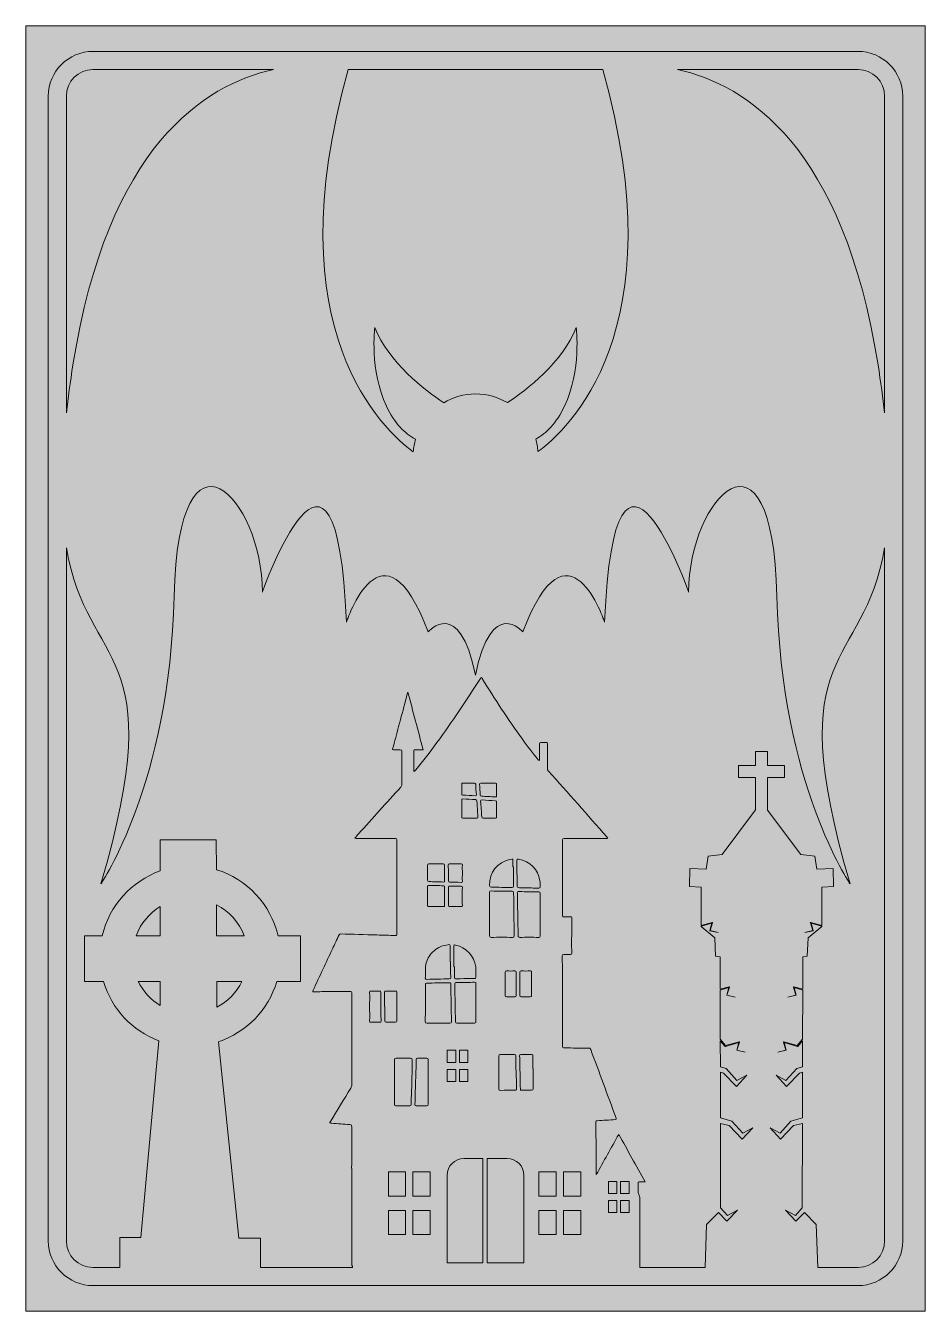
# Model space of a CAD drawing. Extents: x 883 to 2118, y -2382 to -617.
import ezdxf

# ---------------------------------------------------------------- set-up
doc = ezdxf.new("R2010")
doc.units = 0
doc.header["$MEASUREMENT"] = 0
doc.layers.add('Layer 1', color=7, linetype='Continuous')

# ---------------------------------------------------------------- blocks, each defined once
blk = doc.blocks.new('block 4')
at = {"layer": 'Layer 1', "true_color": 0x2e3543}
h = blk.add_hatch(color=159, dxfattribs=at)
h.dxf.hatch_style = 2
h.paths.add_polyline_path([(2118.1, -2382.1), (882.8, -2382.1), (882.8, -617.4), (2118.1, -617.4)])
at = {"layer": 'Layer 1', "lineweight": 0}
blk.add_lwpolyline([(2118.1, -2382.1), (882.8, -2382.1), (882.8, -617.4), (2118.1, -617.4), (2118.1, -2382.1)], dxfattribs=at)
blk = doc.blocks.new('block 3')
at = {"layer": 'Layer 1'}
blk.add_blockref('block 4', (0, 0), dxfattribs=at)
blk = doc.blocks.new('block 2')
at = {"layer": 'Layer 1', "true_color": 0x6870b5}
h = blk.add_hatch(color=173, dxfattribs=at)
h.dxf.hatch_style = 2
edge = h.paths.add_edge_path()
edge.add_spline(control_points=[(2025.7, -652.6), (2025.7, -652.6), (975.2, -652.6), (975.2, -652.6), (941.4, -652.6), (913.8, -680.1), (913.8, -713.9), (913.8, -713.9), (913.8, -2285.5), (913.8, -2285.5), (913.8, -2319.3), (941.4, -2346.9), (975.2, -2346.9), (975.2, -2346.9), (2025.7, -2346.9), (2025.7, -2346.9), (2059.5, -2346.9), (2087.1, -2319.3), (2087.1, -2285.5), (2087.1, -2285.5), (2087.1, -713.9), (2087.1, -713.9), (2087.1, -680.1), (2059.5, -652.6), (2025.7, -652.6)], knot_values=[0, 0, 0, 0, 1, 1, 1, 2, 2, 2, 3, 3, 3, 4, 4, 4, 5, 5, 5, 6, 6, 6, 7, 7, 7, 8, 8, 8, 8], degree=3, periodic=1)
edge = h.paths.add_edge_path()
edge.add_spline(control_points=[(2062.2, -713.9), (2062.2, -713.9), (2062.2, -1148.8), (2062.2, -1148.8), (2059.9, -1128.4), (2056.9, -1106.5), (2053.2, -1083), (2005.8, -782.9), (1872.8, -698.3), (1777.9, -677.5), (1777.9, -677.5), (2025.7, -677.5), (2025.7, -677.5), (2045.8, -677.5), (2062.2, -693.8), (2062.2, -713.9)], knot_values=[0, 0, 0, 0, 1, 1, 1, 2, 2, 2, 3, 3, 3, 4, 4, 4, 5, 5, 5, 5], degree=3, periodic=1)
edge = h.paths.add_edge_path()
edge.add_spline(control_points=[(1586.2, -1202), (1585.8, -1196), (1584.7, -1190.3), (1583.1, -1184.7), (1597.8, -1177.1), (1611.3, -1163.4), (1622.7, -1139.5), (1646, -1090.8), (1638.8, -1031.5), (1638.8, -1031.5), (1619.8, -1079.5), (1570.7, -1117.2), (1544.3, -1134.8), (1531.5, -1127.3), (1516.6, -1122.9), (1500.6, -1122.9), (1484.6, -1122.9), (1469.6, -1127.3), (1456.8, -1134.9), (1430.4, -1117.4), (1381.2, -1079.6), (1362.1, -1031.5), (1362.1, -1031.5), (1354.9, -1090.8), (1378.1, -1139.5), (1389.6, -1163.6), (1403.3, -1177.3), (1418.1, -1184.9), (1416.5, -1190.5), (1415.5, -1196.3), (1415, -1202.2), (1375.2, -1173.5), (1223.7, -1037), (1325.7, -677.5), (1325.7, -677.5), (1675.2, -677.5), (1675.2, -677.5), (1776.9, -1036), (1626.5, -1172.8), (1586.2, -1202)], knot_values=[0, 0, 0, 0, 1, 1, 1, 2, 2, 2, 3, 3, 3, 4, 4, 4, 5, 5, 5, 6, 6, 6, 7, 7, 7, 8, 8, 8, 9, 9, 9, 10, 10, 10, 11, 11, 11, 12, 12, 12, 13, 13, 13, 13], degree=3, periodic=1)
edge = h.paths.add_edge_path()
edge.add_spline(control_points=[(975.2, -677.5), (975.2, -677.5), (1223, -677.5), (1223, -677.5), (1128.1, -698.3), (995.1, -782.9), (947.7, -1083), (944, -1106.5), (941, -1128.4), (938.7, -1148.8), (938.7, -1148.8), (938.7, -713.9), (938.7, -713.9), (938.7, -693.8), (955.1, -677.5), (975.2, -677.5)], knot_values=[0, 0, 0, 0, 1, 1, 1, 2, 2, 2, 3, 3, 3, 4, 4, 4, 5, 5, 5, 5], degree=3, periodic=1)
edge = h.paths.add_edge_path()
edge.add_spline(control_points=[(1067.6, -1929.3), (1067.6, -1929.3), (1067.6, -1962.3), (1067.6, -1962.3), (1054.7, -1954.5), (1044.1, -1943), (1037.4, -1929.3), (1037.4, -1929.3), (1067.6, -1929.3), (1067.6, -1929.3)], knot_values=[0, 0, 0, 0, 1, 1, 1, 2, 2, 2, 3, 3, 3, 3], degree=3, periodic=1)
edge = h.paths.add_edge_path()
edge.add_spline(control_points=[(1034.4, -1866.6), (1040.7, -1849.8), (1052.5, -1835.8), (1067.6, -1826.6), (1067.6, -1826.6), (1067.6, -1866.6), (1067.6, -1866.6), (1067.6, -1866.6), (1034.4, -1866.6), (1034.4, -1866.6)], knot_values=[0, 0, 0, 0, 1, 1, 1, 2, 2, 2, 3, 3, 3, 3], degree=3, periodic=1)
edge = h.paths.add_edge_path()
edge.add_spline(control_points=[(1145, -1866.6), (1145, -1866.6), (1144.8, -1824), (1144.8, -1824), (1162.2, -1832.9), (1175.9, -1848.1), (1182.8, -1866.6), (1182.8, -1866.6), (1145, -1866.6), (1145, -1866.6)], knot_values=[0, 0, 0, 0, 1, 1, 1, 2, 2, 2, 3, 3, 3, 3], degree=3, periodic=1)
edge = h.paths.add_edge_path()
edge.add_spline(control_points=[(1179.8, -1929.3), (1172.4, -1944.5), (1160.2, -1956.9), (1145.3, -1964.7), (1145.3, -1964.7), (1145.2, -1929.3), (1145.2, -1929.3), (1145.2, -1929.3), (1179.8, -1929.3), (1179.8, -1929.3)], knot_values=[0, 0, 0, 0, 1, 1, 1, 2, 2, 2, 3, 3, 3, 3], degree=3, periodic=1)
edge = h.paths.add_edge_path()
edge.add_spline(control_points=[(1355.1, -1944.4), (1355.1, -1942.9), (1355.5, -1942.4), (1357, -1942.5), (1360.8, -1942.6), (1364.7, -1942.6), (1368.5, -1942.5), (1369.9, -1942.4), (1370.3, -1942.9), (1370.3, -1944.3), (1370.3, -1953.4), (1370.4, -1962.5), (1370.6, -1971.5), (1370.6, -1975.5), (1370.7, -1979.5), (1370.9, -1983.5), (1371, -1985), (1370.5, -1985.4), (1369, -1985.4), (1365, -1985.3), (1360.9, -1985.3), (1356.9, -1985.4), (1355.5, -1985.4), (1355.1, -1984.9), (1355.1, -1983.6), (1355.2, -1977), (1355.1, -1970.5), (1355.1, -1964), (1355.1, -1957.4), (1355.2, -1950.9), (1355.1, -1944.4)], knot_values=[0, 0, 0, 0, 1, 1, 1, 2, 2, 2, 3, 3, 3, 4, 4, 4, 5, 5, 5, 6, 6, 6, 7, 7, 7, 8, 8, 8, 9, 9, 9, 10, 10, 10, 10], degree=3, periodic=1)
h.paths.add_polyline_path([(1380.8, -2224), (1380.8, -2190.7), (1404.5, -2190.7), (1404.5, -2224)])
h.paths.add_polyline_path([(1404.5, -2243.7), (1404.5, -2276.9), (1380.8, -2276.9), (1380.8, -2243.7)])
edge = h.paths.add_edge_path()
edge.add_spline(control_points=[(1391, -2100.2), (1389.3, -2100.2), (1389.3, -2099.4), (1389.3, -2098.2), (1389.4, -2087.9), (1389.4, -2077.7), (1389.4, -2067.5), (1389.4, -2057.1), (1389.4, -2046.8), (1389.3, -2036.5), (1389.3, -2034.9), (1389.8, -2034.5), (1391.4, -2034.5), (1398, -2034.6), (1404.7, -2034.6), (1411.4, -2034.5), (1413.2, -2034.5), (1413.7, -2034.9), (1413.7, -2036.7), (1413.5, -2053.1), (1413, -2069.4), (1412.4, -2085.7), (1412.2, -2090), (1412, -2094.3), (1412, -2098.5), (1411.9, -2099.7), (1411.6, -2100.1), (1410.4, -2100.1), (1403.9, -2100.1), (1397.4, -2100.1), (1391, -2100.2)], knot_values=[0, 0, 0, 0, 1, 1, 1, 2, 2, 2, 3, 3, 3, 4, 4, 4, 5, 5, 5, 6, 6, 6, 7, 7, 7, 8, 8, 8, 9, 9, 9, 10, 10, 10, 10], degree=3, periodic=1)
edge = h.paths.add_edge_path()
edge.add_spline(control_points=[(1392.3, -1983.7), (1392.3, -1984.8), (1392.1, -1985.4), (1390.8, -1985.4), (1386.4, -1985.3), (1382, -1985.3), (1377.6, -1985.4), (1376, -1985.4), (1376.1, -1984.6), (1376.1, -1983.5), (1376.1, -1976.9), (1376.1, -1970.3), (1376.1, -1963.7), (1376.1, -1963.7), (1375.6, -1963.7), (1375.6, -1963.7), (1375.6, -1957.1), (1375.6, -1950.5), (1375.6, -1943.9), (1375.6, -1942.7), (1376, -1942.5), (1377.1, -1942.5), (1381.6, -1942.5), (1386.2, -1942.5), (1390.7, -1942.5), (1391.9, -1942.5), (1392.3, -1942.9), (1392.3, -1944.1), (1392.3, -1957.3), (1392.3, -1970.5), (1392.3, -1983.7)], knot_values=[0, 0, 0, 0, 1, 1, 1, 2, 2, 2, 3, 3, 3, 4, 4, 4, 5, 5, 5, 6, 6, 6, 7, 7, 7, 8, 8, 8, 9, 9, 9, 10, 10, 10, 10], degree=3, periodic=1)
edge = h.paths.add_edge_path()
edge.add_spline(control_points=[(1432.3, -1906), (1433.7, -1899.5), (1436.6, -1894), (1441.4, -1889.3), (1446.8, -1883.9), (1453.1, -1880.3), (1460.7, -1879.3), (1466, -1878.5), (1465.6, -1877.7), (1465.6, -1883.2), (1465.7, -1889.7), (1465.6, -1896.2), (1465.6, -1902.6), (1465.6, -1902.6), (1466.3, -1902.6), (1466.3, -1902.6), (1466.3, -1909.8), (1466.3, -1916.9), (1466.4, -1924.1), (1466.4, -1925.5), (1465.7, -1925.7), (1464.5, -1925.8), (1454.3, -1926), (1444, -1926.2), (1433.7, -1926.5), (1432.5, -1926.5), (1431.4, -1926.4), (1431.5, -1924.7), (1431.9, -1918.5), (1431, -1912.2), (1432.3, -1906)], knot_values=[0, 0, 0, 0, 1, 1, 1, 2, 2, 2, 3, 3, 3, 4, 4, 4, 5, 5, 5, 6, 6, 6, 7, 7, 7, 8, 8, 8, 9, 9, 9, 10, 10, 10, 10], degree=3, periodic=1)
edge = h.paths.add_edge_path()
edge.add_spline(control_points=[(1434.5, -1770), (1434.5, -1768.5), (1434.8, -1767.9), (1436.5, -1767.9), (1443, -1768), (1449.5, -1768), (1456.1, -1767.9), (1457.5, -1767.9), (1458.1, -1768.3), (1458, -1769.8), (1457.9, -1773.4), (1458, -1776.9), (1458, -1780.5), (1458, -1780.5), (1458.1, -1780.5), (1458.1, -1780.5), (1458.1, -1784), (1458, -1787.6), (1458.1, -1791.1), (1458.1, -1792.5), (1457.7, -1792.8), (1456.4, -1792.8), (1449.8, -1792.6), (1443.2, -1792.4), (1436.6, -1792.2), (1435.1, -1792.2), (1434.5, -1791.8), (1434.5, -1790), (1434.6, -1783.4), (1434.6, -1776.7), (1434.5, -1770)], knot_values=[0, 0, 0, 0, 1, 1, 1, 2, 2, 2, 3, 3, 3, 4, 4, 4, 5, 5, 5, 6, 6, 6, 7, 7, 7, 8, 8, 8, 9, 9, 9, 10, 10, 10, 10], degree=3, periodic=1)
edge = h.paths.add_edge_path()
edge.add_spline(control_points=[(1458.1, -1824.9), (1458.1, -1826.2), (1457.8, -1826.6), (1456.4, -1826.6), (1449.7, -1826.5), (1442.9, -1826.5), (1436.2, -1826.6), (1434.8, -1826.6), (1434.5, -1826.2), (1434.5, -1824.9), (1434.6, -1816.3), (1434.6, -1807.7), (1434.5, -1799.1), (1434.5, -1797.7), (1434.9, -1797.4), (1436.2, -1797.4), (1443, -1797.6), (1449.7, -1797.8), (1456.5, -1797.9), (1457.8, -1797.9), (1458.1, -1798.5), (1458.1, -1799.7), (1458.1, -1803.9), (1458.1, -1808.1), (1458.1, -1812.3), (1458.1, -1816.5), (1458.1, -1820.7), (1458.1, -1824.9)], knot_values=[0, 0, 0, 0, 1, 1, 1, 2, 2, 2, 3, 3, 3, 4, 4, 4, 5, 5, 5, 6, 6, 6, 7, 7, 7, 8, 8, 8, 9, 9, 9, 9], degree=3, periodic=1)
edge = h.paths.add_edge_path()
edge.add_spline(control_points=[(1483.1, -1678.7), (1488.9, -1679.1), (1494.7, -1679.4), (1500.5, -1679.7), (1502, -1679.7), (1502.2, -1680.5), (1502.3, -1681.7), (1502.6, -1686.3), (1502.9, -1691), (1503.3, -1695.7), (1503.4, -1698.3), (1503.5, -1700.9), (1503.8, -1703.5), (1503.9, -1704.8), (1503.5, -1705.2), (1502.3, -1705.2), (1495.9, -1705.2), (1489.5, -1705.2), (1483.1, -1705.3), (1481.7, -1705.3), (1481.5, -1704.8), (1481.5, -1703.6), (1481.6, -1699.7), (1481.5, -1695.9), (1481.5, -1692), (1481.5, -1692), (1481.5, -1686.1), (1481.5, -1686.1), (1481.5, -1684.1), (1481.5, -1682.1), (1481.5, -1680.1), (1481.5, -1678.9), (1481.8, -1678.6), (1483.1, -1678.7)], knot_values=[0, 0, 0, 0, 1, 1, 1, 2, 2, 2, 3, 3, 3, 4, 4, 4, 5, 5, 5, 6, 6, 6, 7, 7, 7, 8, 8, 8, 9, 9, 9, 10, 10, 10, 11, 11, 11, 11], degree=3, periodic=1)
edge = h.paths.add_edge_path()
edge.add_spline(control_points=[(1481.5, -1671.8), (1481.5, -1667.4), (1481.5, -1662.9), (1481.5, -1658.5), (1481.5, -1657.4), (1481.8, -1657), (1482.9, -1657.1), (1485.6, -1657.1), (1488.3, -1657.1), (1491, -1657.1), (1492.5, -1657.1), (1494, -1657.1), (1495.6, -1657.1), (1496.7, -1657.1), (1497.8, -1657.1), (1498.9, -1657.1), (1500.1, -1657), (1500.6, -1657.4), (1500.7, -1658.6), (1500.9, -1663.4), (1501.3, -1668.2), (1501.6, -1673.1), (1501.7, -1674.1), (1501.5, -1674.6), (1500.2, -1674.5), (1494.5, -1674.1), (1488.8, -1673.7), (1483, -1673.4), (1481.8, -1673.3), (1481.5, -1672.9), (1481.5, -1671.8)], knot_values=[0, 0, 0, 0, 1, 1, 1, 2, 2, 2, 3, 3, 3, 4, 4, 4, 5, 5, 5, 6, 6, 6, 7, 7, 7, 8, 8, 8, 9, 9, 9, 10, 10, 10, 10], degree=3, periodic=1)
edge = h.paths.add_edge_path()
edge.add_spline(control_points=[(1551.9, -1771.9), (1551.9, -1771.9), (1552.5, -1771.9), (1552.5, -1771.9), (1552.5, -1780.8), (1552.5, -1789.7), (1552.6, -1798.5), (1552.6, -1800), (1552.3, -1800.5), (1550.7, -1800.5), (1541.2, -1800.2), (1531.7, -1800.1), (1522.2, -1799.9), (1520.5, -1799.9), (1519.8, -1799.4), (1519.8, -1797.5), (1519, -1779.9), (1531.2, -1765.1), (1547.3, -1761.9), (1552.6, -1760.8), (1551.9, -1760.2), (1551.9, -1765.5), (1551.9, -1767.6), (1551.9, -1769.8), (1551.9, -1771.9)], knot_values=[0, 0, 0, 0, 1, 1, 1, 2, 2, 2, 3, 3, 3, 4, 4, 4, 5, 5, 5, 6, 6, 6, 7, 7, 7, 8, 8, 8, 8], degree=3, periodic=1)
edge = h.paths.add_edge_path()
edge.add_spline(control_points=[(1584.6, -1801.2), (1578, -1801), (1571.3, -1800.9), (1564.6, -1800.8), (1563.4, -1800.7), (1562.2, -1800.7), (1561, -1800.6), (1557.8, -1800.3), (1557.7, -1800.3), (1557.7, -1797), (1557.5, -1785.7), (1557.3, -1774.4), (1557, -1763.1), (1557, -1761.2), (1557.7, -1761.1), (1559.3, -1761.4), (1575.3, -1764.1), (1586.4, -1775.2), (1588.9, -1791.2), (1589.2, -1792.7), (1589.2, -1794.3), (1589.2, -1795.6), (1589.2, -1795.6), (1589.2, -1796.7), (1589.2, -1796.7), (1589.3, -1801.4), (1589.3, -1801.3), (1584.6, -1801.2)], knot_values=[0, 0, 0, 0, 1, 1, 1, 2, 2, 2, 3, 3, 3, 4, 4, 4, 5, 5, 5, 6, 6, 6, 7, 7, 7, 8, 8, 8, 9, 9, 9, 9], degree=3, periodic=1)
edge = h.paths.add_edge_path()
edge.add_spline(control_points=[(1589.3, -1837.7), (1589.3, -1847.4), (1589.2, -1857.1), (1589.3, -1866.8), (1589.3, -1868.5), (1588.7, -1868.8), (1587.2, -1868.8), (1578.6, -1868.7), (1570.1, -1868.7), (1561.5, -1868.8), (1559.4, -1868.9), (1559, -1868.1), (1559, -1866.2), (1559, -1860.3), (1558.8, -1854.5), (1558.7, -1848.7), (1558.5, -1835.4), (1558.2, -1822.1), (1557.9, -1808.8), (1557.8, -1806), (1557.8, -1805.9), (1560.7, -1806), (1569.6, -1806.1), (1578.6, -1806.3), (1587.5, -1806.4), (1589, -1806.4), (1589.3, -1806.9), (1589.3, -1808.3), (1589.2, -1818.1), (1589.3, -1827.9), (1589.3, -1837.7), (1589.3, -1837.7), (1589.3, -1837.7), (1589.3, -1837.7)], knot_values=[0, 0, 0, 0, 1, 1, 1, 2, 2, 2, 3, 3, 3, 4, 4, 4, 5, 5, 5, 6, 6, 6, 7, 7, 7, 8, 8, 8, 9, 9, 9, 10, 10, 10, 11, 11, 11, 11], degree=3, periodic=1)
h.paths.add_polyline_path([(1587.5, -2224), (1587.5, -2190.7), (1611.3, -2190.7), (1611.3, -2224)])
h.paths.add_polyline_path([(1611.3, -2243.7), (1611.3, -2276.9), (1587.5, -2276.9), (1587.5, -2243.7)])
edge = h.paths.add_edge_path()
edge.add_spline(control_points=[(1577.5, -1948.4), (1577.6, -1949.8), (1577.2, -1950.3), (1575.7, -1950.3), (1571.6, -1950.2), (1567.4, -1950.2), (1563.2, -1950.3), (1561.9, -1950.3), (1561.5, -1949.8), (1561.5, -1948.5), (1561.5, -1937.9), (1561.5, -1927.2), (1561.5, -1916.6), (1561.5, -1915.4), (1561.9, -1914.9), (1563.1, -1914.9), (1567.3, -1915), (1571.6, -1915), (1575.9, -1914.9), (1577.2, -1914.9), (1577.6, -1915.4), (1577.5, -1916.7), (1577.5, -1922), (1577.5, -1927.3), (1577.5, -1932.7), (1577.5, -1937.9), (1577.5, -1943.2), (1577.5, -1948.4)], knot_values=[0, 0, 0, 0, 1, 1, 1, 2, 2, 2, 3, 3, 3, 4, 4, 4, 5, 5, 5, 6, 6, 6, 7, 7, 7, 8, 8, 8, 9, 9, 9, 9], degree=3, periodic=1)
edge = h.paths.add_edge_path()
edge.add_spline(control_points=[(1562.7, -2029.6), (1567.6, -2029.7), (1572.5, -2029.7), (1577.4, -2029.6), (1579, -2029.6), (1579.5, -2030), (1579.4, -2031.6), (1579.3, -2037.3), (1579.4, -2043), (1579.4, -2048.7), (1579.4, -2048.7), (1579.6, -2048.7), (1579.6, -2048.7), (1579.6, -2057.9), (1579.6, -2067.2), (1579.7, -2076.4), (1579.7, -2078.2), (1579.1, -2078.6), (1577.4, -2078.7), (1572.8, -2078.9), (1568.2, -2078.4), (1563.6, -2078.7), (1562.4, -2078.7), (1562.1, -2078.4), (1562.1, -2077.3), (1562, -2070.8), (1561.8, -2064.2), (1561.7, -2057.7), (1561.4, -2048.9), (1561.3, -2040.2), (1561, -2031.5), (1560.9, -2030.1), (1561.2, -2029.6), (1562.7, -2029.6)], knot_values=[0, 0, 0, 0, 1, 1, 1, 2, 2, 2, 3, 3, 3, 4, 4, 4, 5, 5, 5, 6, 6, 6, 7, 7, 7, 8, 8, 8, 9, 9, 9, 10, 10, 10, 11, 11, 11, 11], degree=3, periodic=1)
edge = h.paths.add_edge_path()
edge.add_spline(control_points=[(1567, -2195.5), (1567, -2195.5), (1567, -2315.8), (1567, -2315.8), (1567, -2315.8), (1516.4, -2315.8), (1516.4, -2315.8), (1516.4, -2315.8), (1516.4, -2172.4), (1516.4, -2172.4), (1516.4, -2172.4), (1543.8, -2172.4), (1543.8, -2172.4), (1556.6, -2172.4), (1567, -2182.7), (1567, -2195.5)], knot_values=[0, 0, 0, 0, 1, 1, 1, 2, 2, 2, 3, 3, 3, 4, 4, 4, 5, 5, 5, 5], degree=3, periodic=1)
edge = h.paths.add_edge_path()
edge.add_spline(control_points=[(1554, -2078.7), (1547.8, -2078.7), (1541.5, -2078.7), (1535.3, -2078.8), (1532.4, -2078.8), (1532.4, -2078.8), (1532.4, -2076), (1532.4, -2068.7), (1532.4, -2061.4), (1532.4, -2054.1), (1532.4, -2054.1), (1532.4, -2054.1), (1532.4, -2054.1), (1532.4, -2046.7), (1532.4, -2039.3), (1532.4, -2031.9), (1532.3, -2030.2), (1532.7, -2029.6), (1534.5, -2029.6), (1541, -2029.7), (1547.5, -2029.7), (1553.9, -2029.6), (1555.3, -2029.6), (1555.8, -2030), (1555.8, -2031.4), (1555.9, -2040.9), (1555.9, -2050.3), (1556.4, -2059.8), (1556.7, -2065.1), (1556.4, -2070.4), (1556.8, -2075.7), (1557, -2078.7), (1556.9, -2078.6), (1554, -2078.7)], knot_values=[0, 0, 0, 0, 1, 1, 1, 2, 2, 2, 3, 3, 3, 4, 4, 4, 5, 5, 5, 6, 6, 6, 7, 7, 7, 8, 8, 8, 9, 9, 9, 10, 10, 10, 11, 11, 11, 11], degree=3, periodic=1)
edge = h.paths.add_edge_path()
edge.add_spline(control_points=[(1556.3, -1948.6), (1556.3, -1949.9), (1555.9, -1950.3), (1554.6, -1950.3), (1550.7, -1950.2), (1546.9, -1950.2), (1543, -1950.3), (1541.7, -1950.3), (1541.2, -1949.8), (1541.2, -1948.4), (1541.3, -1937.9), (1541.3, -1927.4), (1541.2, -1916.9), (1541.2, -1915.4), (1541.8, -1914.9), (1543.2, -1914.9), (1547, -1915), (1550.7, -1915), (1554.5, -1914.9), (1555.9, -1914.9), (1556.3, -1915.4), (1556.3, -1916.8), (1556.2, -1922.1), (1556.2, -1927.3), (1556.2, -1932.6), (1556.2, -1937.9), (1556.2, -1943.2), (1556.3, -1948.6)], knot_values=[0, 0, 0, 0, 1, 1, 1, 2, 2, 2, 3, 3, 3, 4, 4, 4, 5, 5, 5, 6, 6, 6, 7, 7, 7, 8, 8, 8, 9, 9, 9, 9], degree=3, periodic=1)
edge = h.paths.add_edge_path()
edge.add_spline(control_points=[(1551.3, -1868.8), (1541.6, -1868.7), (1531.8, -1868.7), (1522.1, -1868.8), (1520.1, -1868.8), (1519.8, -1868.2), (1519.8, -1866.4), (1519.9, -1856.6), (1519.8, -1846.7), (1519.8, -1836.8), (1519.8, -1826.9), (1519.8, -1817), (1519.8, -1807.1), (1519.8, -1805.6), (1520.1, -1805), (1521.8, -1805.1), (1531.4, -1805.3), (1541.1, -1805.5), (1550.7, -1805.6), (1552.1, -1805.6), (1552.7, -1806), (1552.8, -1807.6), (1553, -1827.2), (1553.3, -1846.8), (1553.7, -1866.4), (1553.8, -1868.3), (1553.3, -1868.8), (1551.3, -1868.8)], knot_values=[0, 0, 0, 0, 1, 1, 1, 2, 2, 2, 3, 3, 3, 4, 4, 4, 5, 5, 5, 6, 6, 6, 7, 7, 7, 8, 8, 8, 9, 9, 9, 9], degree=3, periodic=1)
edge = h.paths.add_edge_path()
edge.add_spline(control_points=[(1527.7, -1705.2), (1522.1, -1705.1), (1516.5, -1705.1), (1510.9, -1705.2), (1509.6, -1705.2), (1509.2, -1704.8), (1509.1, -1703.5), (1508.6, -1696.4), (1508.1, -1689.2), (1507.5, -1682.1), (1507.4, -1680.4), (1507.9, -1680.1), (1509.5, -1680.2), (1515.5, -1680.7), (1521.6, -1681), (1527.6, -1681.3), (1529.1, -1681.4), (1529.5, -1681.8), (1529.5, -1683.3), (1529.4, -1686.6), (1529.5, -1689.9), (1529.5, -1693.3), (1529.5, -1693.3), (1529.5, -1698.3), (1529.5, -1698.3), (1529.5, -1700), (1529.5, -1701.6), (1529.5, -1703.3), (1529.5, -1704.6), (1529.2, -1705.2), (1527.7, -1705.2)], knot_values=[0, 0, 0, 0, 1, 1, 1, 2, 2, 2, 3, 3, 3, 4, 4, 4, 5, 5, 5, 6, 6, 6, 7, 7, 7, 8, 8, 8, 9, 9, 9, 10, 10, 10, 10], degree=3, periodic=1)
edge = h.paths.add_edge_path()
edge.add_spline(control_points=[(1529.5, -1674.5), (1529.5, -1675.7), (1529.2, -1676.1), (1527.9, -1676.1), (1521.5, -1675.6), (1515, -1675.3), (1508.6, -1675), (1507.3, -1675), (1507.1, -1674.5), (1507, -1673.4), (1506.7, -1668.5), (1506.3, -1663.6), (1505.9, -1658.7), (1505.8, -1657.4), (1506.3, -1657), (1507.6, -1657.1), (1511, -1657.1), (1514.4, -1657.1), (1517.8, -1657.1), (1521.1, -1657.1), (1524.5, -1657.1), (1527.8, -1657.1), (1529.1, -1657), (1529.5, -1657.5), (1529.5, -1658.8), (1529.4, -1664), (1529.4, -1669.3), (1529.5, -1674.5)], knot_values=[0, 0, 0, 0, 1, 1, 1, 2, 2, 2, 3, 3, 3, 4, 4, 4, 5, 5, 5, 6, 6, 6, 7, 7, 7, 8, 8, 8, 9, 9, 9, 9], degree=3, periodic=1)
edge = h.paths.add_edge_path()
edge.add_spline(control_points=[(1510.3, -2172.4), (1510.3, -2172.4), (1510.3, -2315.8), (1510.3, -2315.8), (1510.3, -2315.8), (1461.4, -2315.8), (1461.4, -2315.8), (1461.4, -2315.8), (1461.4, -2195.5), (1461.4, -2195.5), (1461.4, -2182.7), (1471.8, -2172.4), (1484.6, -2172.4), (1484.6, -2172.4), (1510.3, -2172.4), (1510.3, -2172.4)], knot_values=[0, 0, 0, 0, 1, 1, 1, 2, 2, 2, 3, 3, 3, 4, 4, 4, 5, 5, 5, 5], degree=3, periodic=1)
edge = h.paths.add_edge_path()
edge.add_spline(control_points=[(1431.6, -1958.6), (1431.6, -1958.6), (1431.6, -1958.6), (1431.6, -1958.6), (1431.6, -1950.2), (1431.6, -1941.8), (1431.6, -1933.4), (1431.6, -1932.1), (1431.7, -1931.6), (1433.2, -1931.6), (1443.5, -1931.4), (1453.8, -1931.3), (1464.1, -1931), (1466.1, -1930.9), (1466.6, -1931.4), (1466.6, -1933.4), (1466.8, -1950.4), (1467.1, -1967.4), (1467.5, -1984.4), (1467.6, -1986.2), (1467, -1986.5), (1465.4, -1986.4), (1454.9, -1986.4), (1444.3, -1986.4), (1433.8, -1986.4), (1432.1, -1986.4), (1431.5, -1986), (1431.5, -1984.2), (1431.6, -1975.7), (1431.6, -1967.1), (1431.6, -1958.6)], knot_values=[0, 0, 0, 0, 1, 1, 1, 2, 2, 2, 3, 3, 3, 4, 4, 4, 5, 5, 5, 6, 6, 6, 7, 7, 7, 8, 8, 8, 9, 9, 9, 10, 10, 10, 10], degree=3, periodic=1)
edge = h.paths.add_edge_path()
edge.add_spline(control_points=[(1463.5, -1812.2), (1463.5, -1812.2), (1463.4, -1812.2), (1463.4, -1812.2), (1463.4, -1808.1), (1463.5, -1804.1), (1463.4, -1800.1), (1463.4, -1798.7), (1463.7, -1798.2), (1465.2, -1798.3), (1470.4, -1798.5), (1475.5, -1798.6), (1480.7, -1798.7), (1482.1, -1798.7), (1482.4, -1799.2), (1482.4, -1800.4), (1482.3, -1808.6), (1482.3, -1816.8), (1482.4, -1825), (1482.4, -1826.4), (1481.9, -1826.6), (1480.7, -1826.6), (1475.5, -1826.5), (1470.4, -1826.5), (1465.3, -1826.6), (1463.9, -1826.6), (1463.5, -1826.2), (1463.5, -1824.8), (1463.6, -1820.6), (1463.5, -1816.4), (1463.5, -1812.2)], knot_values=[0, 0, 0, 0, 1, 1, 1, 2, 2, 2, 3, 3, 3, 4, 4, 4, 5, 5, 5, 6, 6, 6, 7, 7, 7, 8, 8, 8, 9, 9, 9, 10, 10, 10, 10], degree=3, periodic=1)
edge = h.paths.add_edge_path()
edge.add_spline(control_points=[(1501.1, -1923.6), (1501.1, -1925.4), (1500, -1925.2), (1499, -1925.2), (1492.5, -1925.3), (1486.1, -1925.4), (1479.6, -1925.5), (1477.5, -1925.5), (1475.3, -1925.5), (1473.2, -1925.6), (1472, -1925.6), (1471.6, -1925.2), (1471.7, -1924), (1471.7, -1919.1), (1471.7, -1914.2), (1471.7, -1909.3), (1471.7, -1909.3), (1470.8, -1909.3), (1470.8, -1909.3), (1470.8, -1900), (1470.9, -1890.7), (1470.8, -1881.4), (1470.8, -1879.7), (1470.8, -1878.9), (1473, -1879.3), (1487.5, -1882.1), (1499.2, -1894.6), (1500.8, -1909.3), (1501.3, -1914.1), (1500.8, -1918.8), (1501.1, -1923.6)], knot_values=[0, 0, 0, 0, 1, 1, 1, 2, 2, 2, 3, 3, 3, 4, 4, 4, 5, 5, 5, 6, 6, 6, 7, 7, 7, 8, 8, 8, 9, 9, 9, 10, 10, 10, 10], degree=3, periodic=1)
h.paths.add_polyline_path([(1478.3, -2040.4), (1478.3, -2023.8), (1490, -2023.8), (1490, -2040.4)])
h.paths.add_polyline_path([(1490, -2050.1), (1490, -2066.7), (1478.3, -2066.7), (1478.3, -2050.1)])
edge = h.paths.add_edge_path()
edge.add_spline(control_points=[(1474.8, -1986.4), (1473.3, -1986.4), (1472.9, -1985.9), (1472.9, -1984.5), (1472.6, -1967.9), (1472.3, -1951.4), (1471.9, -1934.8), (1471.8, -1931), (1471.8, -1930.9), (1475.8, -1930.8), (1483.6, -1930.7), (1491.4, -1930.6), (1499.3, -1930.4), (1500.9, -1930.3), (1501.1, -1931.1), (1501, -1932.5), (1501, -1941.1), (1501, -1949.8), (1501, -1958.5), (1501, -1967), (1501, -1975.5), (1501.1, -1984.1), (1501.1, -1985.7), (1500.8, -1986.5), (1498.9, -1986.4), (1490.9, -1986.3), (1482.8, -1986.4), (1474.8, -1986.4)], knot_values=[0, 0, 0, 0, 1, 1, 1, 2, 2, 2, 3, 3, 3, 4, 4, 4, 5, 5, 5, 6, 6, 6, 7, 7, 7, 8, 8, 8, 9, 9, 9, 9], degree=3, periodic=1)
h.paths.add_polyline_path([(1461.5, -2040.4), (1461.5, -2023.8), (1473.3, -2023.8), (1473.3, -2040.4)])
h.paths.add_polyline_path([(1473.3, -2050.1), (1473.3, -2066.7), (1461.5, -2066.7), (1461.5, -2050.1)])
edge = h.paths.add_edge_path()
edge.add_spline(control_points=[(1482.4, -1769.5), (1482.3, -1773.3), (1482.4, -1777.1), (1482.4, -1780.8), (1482.4, -1784.5), (1482.3, -1788.1), (1482.4, -1791.7), (1482.4, -1793), (1482, -1793.4), (1480.7, -1793.4), (1475.4, -1793.2), (1470.1, -1793), (1464.7, -1792.9), (1463.7, -1792.9), (1463.4, -1792.5), (1463.4, -1791.5), (1463.3, -1784.2), (1463.2, -1776.9), (1463.1, -1769.6), (1463.1, -1768.4), (1463.4, -1767.9), (1464.6, -1768), (1470, -1768), (1475.4, -1768), (1480.8, -1768), (1482.1, -1767.9), (1482.4, -1768.4), (1482.4, -1769.5)], knot_values=[0, 0, 0, 0, 1, 1, 1, 2, 2, 2, 3, 3, 3, 4, 4, 4, 5, 5, 5, 6, 6, 6, 7, 7, 7, 8, 8, 8, 9, 9, 9, 9], degree=3, periodic=1)
edge = h.paths.add_edge_path()
edge.add_spline(control_points=[(1433.4, -2034.5), (1435, -2034.5), (1435.5, -2034.9), (1435.4, -2036.5), (1435.4, -2046.8), (1435.4, -2057.1), (1435.4, -2067.5), (1435.4, -2077.6), (1435.4, -2087.8), (1435.5, -2098), (1435.5, -2099.8), (1434.9, -2100.2), (1433.2, -2100.2), (1428.4, -2100), (1423.7, -2100.1), (1418.9, -2100.1), (1417.6, -2100.1), (1417.2, -2099.9), (1417.2, -2098.4), (1417.7, -2085.9), (1417.9, -2073.5), (1418.4, -2061.1), (1418.8, -2052.9), (1418.8, -2044.6), (1418.8, -2036.4), (1418.9, -2035), (1419.2, -2034.5), (1420.6, -2034.5), (1424.9, -2034.6), (1429.2, -2034.6), (1433.4, -2034.5)], knot_values=[0, 0, 0, 0, 1, 1, 1, 2, 2, 2, 3, 3, 3, 4, 4, 4, 5, 5, 5, 6, 6, 6, 7, 7, 7, 8, 8, 8, 9, 9, 9, 10, 10, 10, 10], degree=3, periodic=1)
h.paths.add_polyline_path([(1438.2, -2190.7), (1438.2, -2224), (1414.5, -2224), (1414.5, -2190.7)])
h.paths.add_polyline_path([(1438.2, -2243.7), (1438.2, -2276.9), (1414.5, -2276.9), (1414.5, -2243.7)])
h.paths.add_polyline_path([(1645, -2243.7), (1645, -2276.9), (1621.2, -2276.9), (1621.2, -2243.7)])
h.paths.add_polyline_path([(1621.2, -2224), (1621.2, -2190.7), (1645, -2190.7), (1645, -2224)])
h.paths.add_polyline_path([(1694.7, -2230.1), (1694.7, -2246.6), (1683, -2246.6), (1683, -2230.1)])
h.paths.add_polyline_path([(1683, -2220.3), (1683, -2203.8), (1694.7, -2203.8), (1694.7, -2220.3)])
h.paths.add_polyline_path([(1711.5, -2230.1), (1711.5, -2246.6), (1699.7, -2246.6), (1699.7, -2230.1)])
h.paths.add_polyline_path([(1699.7, -2220.3), (1699.7, -2203.8), (1711.5, -2203.8), (1711.5, -2220.3)])
edge = h.paths.add_edge_path()
edge.add_spline(control_points=[(2025.7, -2322), (2025.7, -2322), (1970.6, -2322), (1970.6, -2322), (1970.6, -2322), (1968.4, -2263.1), (1968.4, -2263.1), (1968.4, -2263.1), (1952.1, -2246.7), (1952.1, -2246.7), (1952.1, -2246.7), (1940.5, -2258.6), (1940.5, -2258.6), (1940.5, -2258.6), (1926.2, -2243.1), (1926.2, -2243.1), (1926.2, -2243.1), (1939.8, -2250.5), (1939.8, -2250.5), (1939.8, -2250.5), (1949.2, -2240), (1949.2, -2240), (1949.2, -2240), (1949.2, -2240), (1949.2, -2240), (1949.2, -2240), (1949.4, -2124.4), (1949.4, -2124.4), (1949.4, -2124.4), (1937.3, -2127.2), (1937.3, -2127.2), (1937.3, -2127.2), (1919.4, -2145.7), (1919.4, -2145.7), (1919.4, -2145.7), (1905.1, -2130.1), (1905.1, -2130.1), (1905.1, -2130.1), (1918.7, -2137.5), (1918.7, -2137.5), (1918.7, -2137.5), (1933.6, -2120.9), (1933.6, -2120.9), (1933.6, -2120.9), (1949.5, -2116.7), (1949.5, -2116.7), (1949.5, -2116.7), (1949.6, -2054), (1949.6, -2054), (1949.6, -2054), (1945.5, -2055), (1945.5, -2055), (1945.5, -2055), (1927.6, -2073.5), (1927.6, -2073.5), (1927.6, -2073.5), (1913.3, -2057.9), (1913.3, -2057.9), (1913.3, -2057.9), (1926.8, -2065.3), (1926.8, -2065.3), (1926.8, -2065.3), (1941.8, -2048.7), (1941.8, -2048.7), (1941.8, -2048.7), (1949.6, -2046.6), (1949.6, -2046.6), (1949.6, -2046.6), (1949.7, -2010.9), (1949.7, -2010.9), (1949.7, -2010.9), (1943.1, -2018.5), (1943.1, -2018.5), (1943.1, -2018.5), (1942.8, -2018.8), (1942.8, -2018.8), (1942.8, -2018.8), (1942.4, -2018.7), (1942.4, -2018.7), (1942.4, -2018.7), (1924.2, -2013.2), (1924.2, -2013.2), (1924.2, -2013.2), (1927.1, -2023.6), (1927.1, -2023.6), (1927.1, -2023.6), (1927.2, -2023.8), (1927.2, -2023.8), (1927.2, -2023.8), (1927, -2023.8), (1927, -2023.8), (1927, -2023.8), (1915.7, -2026.3), (1915.7, -2026.3), (1915.7, -2026.3), (1926.7, -2023.5), (1926.7, -2023.5), (1926.7, -2023.5), (1923.4, -2012.8), (1923.4, -2012.8), (1923.4, -2012.8), (1923.2, -2012.2), (1923.2, -2012.2), (1923.2, -2012.2), (1923.8, -2012.4), (1923.8, -2012.4), (1923.8, -2012.4), (1942.3, -2017.4), (1942.3, -2017.4), (1942.3, -2017.4), (1949.7, -2008.4), (1949.7, -2008.4), (1949.7, -2008.4), (1949.8, -1941.3), (1949.8, -1941.3), (1949.8, -1941.3), (1937.9, -1937.7), (1937.9, -1937.7), (1937.9, -1937.7), (1940.8, -1948), (1940.8, -1948), (1940.8, -1948), (1940.9, -1948.2), (1940.9, -1948.2), (1940.9, -1948.2), (1940.7, -1948.3), (1940.7, -1948.3), (1940.7, -1948.3), (1929.4, -1950.7), (1929.4, -1950.7), (1929.4, -1950.7), (1940.4, -1948), (1940.4, -1948), (1940.4, -1948), (1937.1, -1937.3), (1937.1, -1937.3), (1937.1, -1937.3), (1936.9, -1936.7), (1936.9, -1936.7), (1936.9, -1936.7), (1937.5, -1936.8), (1937.5, -1936.8), (1937.5, -1936.8), (1949.8, -1940.1), (1949.8, -1940.1), (1949.8, -1940.1), (1949.9, -1895.5), (1949.9, -1895.5), (1949.9, -1895.5), (1956.1, -1894.7), (1956.1, -1894.7), (1956.1, -1894.7), (1957.3, -1869.5), (1957.3, -1869.5), (1957.3, -1869.5), (1976.1, -1854), (1976.1, -1854), (1976.1, -1854), (1976.1, -1853.6), (1976.1, -1853.6), (1976.1, -1853.6), (1961.2, -1849.2), (1961.2, -1849.2), (1961.2, -1849.2), (1964.2, -1859.5), (1964.2, -1859.5), (1964.2, -1859.5), (1964.2, -1859.7), (1964.2, -1859.7), (1964.2, -1859.7), (1964, -1859.7), (1964, -1859.7), (1964, -1859.7), (1952.7, -1862.2), (1952.7, -1862.2), (1952.7, -1862.2), (1963.8, -1859.5), (1963.8, -1859.5), (1963.8, -1859.5), (1960.4, -1848.8), (1960.4, -1848.8), (1960.4, -1848.8), (1960.2, -1848.2), (1960.2, -1848.2), (1960.2, -1848.2), (1960.8, -1848.3), (1960.8, -1848.3), (1960.8, -1848.3), (1976.1, -1852.5), (1976.1, -1852.5), (1976.1, -1852.5), (1976.1, -1799.7), (1976.1, -1799.7), (1976.1, -1799.7), (1992.1, -1799), (1992.1, -1799), (1992.1, -1799), (1991.4, -1774.2), (1991.4, -1774.2), (1991.4, -1774.2), (1969.2, -1775), (1969.2, -1775), (1969.2, -1775), (1966.2, -1757.2), (1966.2, -1757.2), (1966.2, -1757.2), (1947, -1755), (1947, -1755), (1947, -1755), (1901.4, -1694), (1901.4, -1694), (1901.4, -1694), (1901.4, -1649.4), (1901.4, -1649.4), (1901.4, -1649.4), (1924.7, -1649.4), (1924.7, -1649.4), (1924.7, -1649.4), (1924.7, -1633.1), (1924.7, -1633.1), (1924.7, -1633.1), (1901.4, -1633.1), (1901.4, -1633.1), (1901.4, -1633.1), (1901.4, -1613.6), (1901.4, -1613.6), (1901.4, -1613.6), (1885.1, -1613.6), (1885.1, -1613.6), (1885.1, -1613.6), (1885.1, -1633.1), (1885.1, -1633.1), (1885.1, -1633.1), (1861.8, -1633.1), (1861.8, -1633.1), (1861.8, -1633.1), (1861.8, -1649.4), (1861.8, -1649.4), (1861.8, -1649.4), (1885.1, -1649.4), (1885.1, -1649.4), (1885.1, -1649.4), (1885.1, -1693.7), (1885.1, -1693.7), (1885.1, -1693.7), (1839.3, -1755), (1839.3, -1755), (1839.3, -1755), (1820, -1757.2), (1820, -1757.2), (1820, -1757.2), (1817.1, -1775), (1817.1, -1775), (1817.1, -1775), (1794.9, -1774.2), (1794.9, -1774.2), (1794.9, -1774.2), (1794.1, -1799), (1794.1, -1799), (1794.1, -1799), (1810.2, -1799.7), (1810.2, -1799.7), (1810.2, -1799.7), (1810.2, -1852.5), (1810.2, -1852.5), (1810.2, -1852.5), (1825.5, -1848.3), (1825.5, -1848.3), (1825.5, -1848.3), (1826.1, -1848.2), (1826.1, -1848.2), (1826.1, -1848.2), (1825.9, -1848.8), (1825.9, -1848.8), (1825.9, -1848.8), (1822.5, -1859.5), (1822.5, -1859.5), (1822.5, -1859.5), (1833.6, -1862.2), (1833.6, -1862.2), (1833.6, -1862.2), (1822.2, -1859.7), (1822.2, -1859.7), (1822.2, -1859.7), (1822.1, -1859.7), (1822.1, -1859.7), (1822.1, -1859.7), (1822.1, -1859.5), (1822.1, -1859.5), (1822.1, -1859.5), (1825.1, -1849.2), (1825.1, -1849.2), (1825.1, -1849.2), (1810.2, -1853.6), (1810.2, -1853.6), (1810.2, -1853.6), (1810.2, -1854), (1810.2, -1854), (1810.2, -1854), (1828.9, -1869.5), (1828.9, -1869.5), (1828.9, -1869.5), (1830.2, -1894.7), (1830.2, -1894.7), (1830.2, -1894.7), (1836.4, -1895.5), (1836.4, -1895.5), (1836.4, -1895.5), (1836.4, -1940.1), (1836.4, -1940.1), (1836.4, -1940.1), (1848.8, -1936.8), (1848.8, -1936.8), (1848.8, -1936.8), (1849.4, -1936.7), (1849.4, -1936.7), (1849.4, -1936.7), (1849.2, -1937.3), (1849.2, -1937.3), (1849.2, -1937.3), (1845.8, -1948), (1845.8, -1948), (1845.8, -1948), (1856.9, -1950.7), (1856.9, -1950.7), (1856.9, -1950.7), (1845.6, -1948.3), (1845.6, -1948.3), (1845.6, -1948.3), (1845.4, -1948.2), (1845.4, -1948.2), (1845.4, -1948.2), (1845.4, -1948), (1845.4, -1948), (1845.4, -1948), (1848.4, -1937.7), (1848.4, -1937.7), (1848.4, -1937.7), (1836.5, -1941.3), (1836.5, -1941.3), (1836.5, -1941.3), (1836.6, -2008.4), (1836.6, -2008.4), (1836.6, -2008.4), (1843.9, -2017.4), (1843.9, -2017.4), (1843.9, -2017.4), (1862.5, -2012.4), (1862.5, -2012.4), (1862.5, -2012.4), (1863.1, -2012.2), (1863.1, -2012.2), (1863.1, -2012.2), (1862.9, -2012.8), (1862.9, -2012.8), (1862.9, -2012.8), (1859.5, -2023.5), (1859.5, -2023.5), (1859.5, -2023.5), (1870.6, -2026.3), (1870.6, -2026.3), (1870.6, -2026.3), (1859.3, -2023.8), (1859.3, -2023.8), (1859.3, -2023.8), (1859.1, -2023.8), (1859.1, -2023.8), (1859.1, -2023.8), (1859.1, -2023.6), (1859.1, -2023.6), (1859.1, -2023.6), (1862.1, -2013.2), (1862.1, -2013.2), (1862.1, -2013.2), (1843.9, -2018.7), (1843.9, -2018.7), (1843.9, -2018.7), (1843.5, -2018.8), (1843.5, -2018.8), (1843.5, -2018.8), (1843.2, -2018.5), (1843.2, -2018.5), (1843.2, -2018.5), (1836.6, -2010.9), (1836.6, -2010.9), (1836.6, -2010.9), (1836.7, -2046.6), (1836.7, -2046.6), (1836.7, -2046.6), (1844.5, -2048.7), (1844.5, -2048.7), (1844.5, -2048.7), (1859.4, -2065.3), (1859.4, -2065.3), (1859.4, -2065.3), (1873, -2057.9), (1873, -2057.9), (1873, -2057.9), (1858.7, -2073.5), (1858.7, -2073.5), (1858.7, -2073.5), (1840.8, -2055), (1840.8, -2055), (1840.8, -2055), (1836.7, -2054), (1836.7, -2054), (1836.7, -2054), (1836.8, -2116.7), (1836.8, -2116.7), (1836.8, -2116.7), (1852.6, -2120.9), (1852.6, -2120.9), (1852.6, -2120.9), (1867.6, -2137.5), (1867.6, -2137.5), (1867.6, -2137.5), (1881.2, -2130.1), (1881.2, -2130.1), (1881.2, -2130.1), (1866.8, -2145.7), (1866.8, -2145.7), (1866.8, -2145.7), (1849, -2127.2), (1849, -2127.2), (1849, -2127.2), (1836.8, -2124.4), (1836.8, -2124.4), (1836.8, -2124.4), (1837.1, -2240), (1837.1, -2240), (1837.1, -2240), (1837.1, -2240), (1837.1, -2240), (1837.1, -2240), (1846.5, -2250.5), (1846.5, -2250.5), (1846.5, -2250.5), (1860, -2243.1), (1860, -2243.1), (1860, -2243.1), (1845.7, -2258.6), (1845.7, -2258.6), (1845.7, -2258.6), (1834.2, -2246.7), (1834.2, -2246.7), (1834.2, -2246.7), (1817.8, -2263.1), (1817.8, -2263.1), (1817.8, -2263.1), (1815.7, -2322), (1815.7, -2322), (1815.7, -2322), (1725.9, -2322), (1725.9, -2322), (1725.9, -2322), (1725.9, -2312.2), (1725.9, -2312.2), (1725.9, -2312.2), (1726, -2312.2), (1726, -2312.2), (1726, -2312.2), (1726, -2225.7), (1726, -2225.7), (1725.5, -2224.3), (1725.1, -2223), (1724.7, -2221.6), (1724.3, -2220.2), (1723.6, -2219), (1723.6, -2217.5), (1723.6, -2213.6), (1723.7, -2209.8), (1723.6, -2206), (1723.6, -2204.6), (1724, -2204.3), (1725.3, -2204.3), (1727.9, -2204.4), (1730.5, -2204.3), (1733.5, -2204.3), (1721.3, -2182.5), (1709.3, -2161), (1697.1, -2139.3), (1686.7, -2157.9), (1676.5, -2176.1), (1666.3, -2194.4), (1665.9, -2170.1), (1665.9, -2146.1), (1665.9, -2122.1), (1665.9, -2120.8), (1666.3, -2120.5), (1667.5, -2120.5), (1675.8, -2120), (1684.1, -2119.4), (1692.4, -2119), (1694, -2118.9), (1694.2, -2118.4), (1693.6, -2117), (1682, -2085.5), (1670.3, -2054.1), (1658.7, -2022.6), (1658.2, -2021.1), (1657.4, -2020.7), (1655.9, -2020.7), (1644.8, -2020.7), (1633.6, -2020.8), (1622.4, -2020.5), (1620.4, -2020.4), (1619.7, -2020), (1619.7, -2017.8), (1619.8, -1986.9), (1619.8, -1956.1), (1619.8, -1925.2), (1619.8, -1915), (1619.7, -1904.7), (1619.6, -1894.5), (1619.6, -1892.8), (1620, -1892.1), (1621.8, -1892.2), (1624.8, -1892.4), (1627.8, -1892.2), (1630.8, -1892.4), (1632.2, -1892.4), (1632.6, -1892), (1632.6, -1890.6), (1632.5, -1887.1), (1632.5, -1883.6), (1632.5, -1880.1), (1632.5, -1867.5), (1632.5, -1854.8), (1632.6, -1842.1), (1632.6, -1840.6), (1632, -1840.4), (1630.7, -1840.4), (1627.9, -1840.5), (1625, -1840.3), (1622.2, -1840.5), (1620.2, -1840.6), (1619.7, -1839.9), (1619.7, -1838), (1619.8, -1803.8), (1619.8, -1769.5), (1619.7, -1735.3), (1619.7, -1733.3), (1620.3, -1732.9), (1622.2, -1732.9), (1641.6, -1732.9), (1660.9, -1732.9), (1680.3, -1732.9), (1680.8, -1732.9), (1681.5, -1733.1), (1682.1, -1732.5), (1681.6, -1731.9), (1681.2, -1731.4), (1680.8, -1730.8), (1654.2, -1700.6), (1627.5, -1670.5), (1600.5, -1640.6), (1599.6, -1639.6), (1599.2, -1638.6), (1599.2, -1637.2), (1599.3, -1625.8), (1599.2, -1614.5), (1599.3, -1603.1), (1599.3, -1601.6), (1598.9, -1601), (1597.4, -1601.1), (1595, -1601.3), (1592.6, -1601.2), (1590.1, -1601.1), (1588.7, -1601.1), (1588.2, -1601.6), (1588.2, -1603.1), (1588.3, -1610.1), (1588.3, -1617.1), (1588.2, -1624.2), (1588.2, -1624.9), (1588.4, -1625.7), (1587.9, -1626.5), (1587.4, -1625.9), (1587, -1625.4), (1586.5, -1624.9), (1578.9, -1615.8), (1571.7, -1606.4), (1564.8, -1596.7), (1545.2, -1569.7), (1527, -1541.8), (1509.6, -1513.4), (1508.7, -1512), (1508.4, -1511.5), (1507.3, -1513.3), (1488.1, -1543.2), (1468.3, -1572.7), (1447.4, -1601.5), (1438.1, -1614.2), (1428.6, -1626.8), (1418.3, -1638.8), (1417.6, -1639.6), (1417, -1640.6), (1415.8, -1641.1), (1415.8, -1631.5), (1415.8, -1622.1), (1415.8, -1612.7), (1415.8, -1611.5), (1416.3, -1611.3), (1417.3, -1611.3), (1421, -1611.4), (1424.7, -1611.4), (1428.6, -1611.4), (1421.6, -1585), (1414.6, -1558.8), (1407.5, -1532), (1406.3, -1536.2), (1405.2, -1539.8), (1404.4, -1543.5), (1401.6, -1555.5), (1397.9, -1567.2), (1394.9, -1579.2), (1392.3, -1589.5), (1389.5, -1599.8), (1386.7, -1610), (1386.4, -1611.1), (1386.6, -1611.4), (1387.7, -1611.4), (1390.8, -1611.3), (1393.9, -1611.5), (1397.1, -1611.3), (1398.8, -1611.2), (1399.2, -1611.8), (1399.2, -1613.4), (1399.1, -1628.5), (1399.1, -1643.6), (1399.2, -1658.7), (1399.2, -1660.2), (1398.7, -1661.3), (1397.7, -1662.5), (1378.4, -1683.9), (1359.1, -1705.3), (1339.9, -1726.7), (1338.2, -1728.6), (1336.4, -1730.6), (1334.7, -1732.6), (1335.6, -1733.1), (1336.3, -1732.9), (1337, -1732.9), (1354.5, -1732.9), (1372.1, -1733), (1389.7, -1732.9), (1391.9, -1732.8), (1392.3, -1733.5), (1392.3, -1735.6), (1392.3, -1778.3), (1392.3, -1821.1), (1392.3, -1863.8), (1392.3, -1864.2), (1392.2, -1864.6), (1392.3, -1864.9), (1392.4, -1866), (1391.9, -1866.4), (1390.8, -1866.4), (1382.2, -1866), (1373.6, -1865.7), (1365, -1865.5), (1348.4, -1865), (1331.9, -1864.5), (1315.3, -1864), (1314.1, -1863.9), (1313.6, -1864.4), (1313.1, -1865.4), (1310.1, -1871.8), (1307.1, -1878.3), (1304, -1884.7), (1295.2, -1903.5), (1286.4, -1922.4), (1277.5, -1941.2), (1276.5, -1943.4), (1276.5, -1943.5), (1279.1, -1943.4), (1286, -1943.3), (1292.9, -1943.4), (1299.8, -1943.2), (1309, -1943), (1318.3, -1943.1), (1327.5, -1943.1), (1330.5, -1943), (1330.5, -1943), (1330.5, -1946), (1330.5, -1987.6), (1330.5, -2029.2), (1330.5, -2070.8), (1330.5, -2072.6), (1330.1, -2074.2), (1329.1, -2075.8), (1319.9, -2091), (1310.6, -2106.3), (1301.4, -2121.5), (1300, -2123.9), (1300, -2123.8), (1302.8, -2124), (1311.1, -2124.6), (1319.5, -2125.3), (1327.9, -2125.8), (1329.9, -2126), (1330.5, -2126.6), (1330.5, -2128.7), (1330.5, -2147.7), (1330.4, -2166.7), (1330.4, -2185.7), (1330.4, -2185.7), (1330.8, -2185.7), (1330.8, -2185.7), (1330.8, -2185.7), (1330.8, -2319.9), (1330.8, -2319.9), (1330.8, -2319.9), (1331.4, -2319.9), (1331.4, -2319.9), (1331.4, -2319.9), (1331.4, -2322), (1331.4, -2322), (1331.4, -2322), (1205.4, -2322), (1205.4, -2322), (1205.4, -2322), (1205.4, -2281.8), (1205.4, -2281.8), (1205.4, -2281.8), (1175.4, -2281.8), (1175.4, -2281.8), (1175.4, -2281.8), (1147.7, -2012), (1147.7, -2012), (1186, -1999.2), (1216.1, -1968.2), (1227.5, -1929.3), (1227.5, -1929.3), (1260.2, -1929.3), (1260.2, -1929.3), (1260.2, -1929.3), (1260.2, -1866.6), (1260.2, -1866.6), (1260.2, -1866.6), (1229.3, -1866.6), (1229.3, -1866.6), (1219.3, -1823.4), (1186.7, -1788.7), (1144.6, -1775.9), (1144.6, -1775.9), (1144.5, -1734.9), (1144.5, -1734.9), (1144.5, -1734.9), (1067.6, -1734.9), (1067.6, -1734.9), (1067.6, -1734.9), (1067.6, -1777.6), (1067.6, -1777.6), (1028, -1791.5), (997.5, -1825.1), (987.9, -1866.6), (987.9, -1866.6), (963.4, -1866.6), (963.4, -1866.6), (963.4, -1866.6), (963.4, -1929.3), (963.4, -1929.3), (963.4, -1929.3), (989.7, -1929.3), (989.7, -1929.3), (1000.8, -1966.9), (1029.2, -1997.2), (1065.8, -2010.7), (1065.8, -2010.7), (1041.1, -2280.9), (1041.1, -2280.9), (1041.1, -2280.9), (1012, -2280.9), (1012, -2280.9), (1012, -2280.9), (1012, -2322), (1012, -2322), (1012, -2322), (975.2, -2322), (975.2, -2322), (955.1, -2322), (938.7, -2305.6), (938.7, -2285.5), (938.7, -2285.5), (938.7, -1334.3), (938.7, -1334.3), (967.9, -1504.7), (1083.3, -1464.9), (986.1, -1795.4), (986.1, -1795.4), (1080.7, -1657.9), (1086.6, -1400.8), (1092.5, -1143.6), (1207.8, -1266.3), (1207.8, -1394.9), (1207.8, -1394.9), (1309.8, -1105.2), (1323.1, -1436.2), (1323.1, -1436.2), (1373.3, -1284), (1435.4, -1449.5), (1435.4, -1449.5), (1478.3, -1399.3), (1500.4, -1508.7), (1522.6, -1399.3), (1565.5, -1449.5), (1565.5, -1449.5), (1627.6, -1284), (1677.8, -1436.2), (1677.8, -1436.2), (1691.1, -1105.2), (1793.1, -1394.9), (1793.1, -1394.9), (1793.1, -1266.3), (1908.4, -1143.6), (1914.3, -1400.8), (1920.2, -1657.9), (2014.8, -1795.4), (2014.8, -1795.4), (1917.6, -1464.9), (2033, -1504.7), (2062.2, -1334.3), (2062.2, -1334.3), (2062.2, -2285.5), (2062.2, -2285.5), (2062.2, -2305.6), (2045.8, -2322), (2025.7, -2322)], knot_values=[0, 0, 0, 0, 1, 1, 1, 2, 2, 2, 3, 3, 3, 4, 4, 4, 5, 5, 5, 6, 6, 6, 7, 7, 7, 8, 8, 8, 9, 9, 9, 10, 10, 10, 11, 11, 11, 12, 12, 12, 13, 13, 13, 14, 14, 14, 15, 15, 15, 16, 16, 16, 17, 17, 17, 18, 18, 18, 19, 19, 19, 20, 20, 20, 21, 21, 21, 22, 22, 22, 23, 23, 23, 24, 24, 24, 25, 25, 25, 26, 26, 26, 27, 27, 27, 28, 28, 28, 29, 29, 29, 30, 30, 30, 31, 31, 31, 32, 32, 32, 33, 33, 33, 34, 34, 34, 35, 35, 35, 36, 36, 36, 37, 37, 37, 38, 38, 38, 39, 39, 39, 40, 40, 40, 41, 41, 41, 42, 42, 42, 43, 43, 43, 44, 44, 44, 45, 45, 45, 46, 46, 46, 47, 47, 47, 48, 48, 48, 49, 49, 49, 50, 50, 50, 51, 51, 51, 52, 52, 52, 53, 53, 53, 54, 54, 54, 55, 55, 55, 56, 56, 56, 57, 57, 57, 58, 58, 58, 59, 59, 59, 60, 60, 60, 61, 61, 61, 62, 62, 62, 63, 63, 63, 64, 64, 64, 65, 65, 65, 66, 66, 66, 67, 67, 67, 68, 68, 68, 69, 69, 69, 70, 70, 70, 71, 71, 71, 72, 72, 72, 73, 73, 73, 74, 74, 74, 75, 75, 75, 76, 76, 76, 77, 77, 77, 78, 78, 78, 79, 79, 79, 80, 80, 80, 81, 81, 81, 82, 82, 82, 83, 83, 83, 84, 84, 84, 85, 85, 85, 86, 86, 86, 87, 87, 87, 88, 88, 88, 89, 89, 89, 90, 90, 90, 91, 91, 91, 92, 92, 92, 93, 93, 93, 94, 94, 94, 95, 95, 95, 96, 96, 96, 97, 97, 97, 98, 98, 98, 99, 99, 99, 100, 100, 100, 101, 101, 101, 102, 102, 102, 103, 103, 103, 104, 104, 104, 105, 105, 105, 106, 106, 106, 107, 107, 107, 108, 108, 108, 109, 109, 109, 110, 110, 110, 111, 111, 111, 112, 112, 112, 113, 113, 113, 114, 114, 114, 115, 115, 115, 116, 116, 116, 117, 117, 117, 118, 118, 118, 119, 119, 119, 120, 120, 120, 121, 121, 121, 122, 122, 122, 123, 123, 123, 124, 124, 124, 125, 125, 125, 126, 126, 126, 127, 127, 127, 128, 128, 128, 129, 129, 129, 130, 130, 130, 131, 131, 131, 132, 132, 132, 133, 133, 133, 134, 134, 134, 135, 135, 135, 136, 136, 136, 137, 137, 137, 138, 138, 138, 139, 139, 139, 140, 140, 140, 141, 141, 141, 142, 142, 142, 143, 143, 143, 144, 144, 144, 145, 145, 145, 146, 146, 146, 147, 147, 147, 148, 148, 148, 149, 149, 149, 150, 150, 150, 151, 151, 151, 152, 152, 152, 153, 153, 153, 154, 154, 154, 155, 155, 155, 156, 156, 156, 157, 157, 157, 158, 158, 158, 159, 159, 159, 160, 160, 160, 161, 161, 161, 162, 162, 162, 163, 163, 163, 164, 164, 164, 165, 165, 165, 166, 166, 166, 167, 167, 167, 168, 168, 168, 169, 169, 169, 170, 170, 170, 171, 171, 171, 172, 172, 172, 173, 173, 173, 174, 174, 174, 175, 175, 175, 176, 176, 176, 177, 177, 177, 178, 178, 178, 179, 179, 179, 180, 180, 180, 181, 181, 181, 182, 182, 182, 183, 183, 183, 184, 184, 184, 185, 185, 185, 186, 186, 186, 187, 187, 187, 188, 188, 188, 189, 189, 189, 190, 190, 190, 191, 191, 191, 192, 192, 192, 193, 193, 193, 194, 194, 194, 195, 195, 195, 196, 196, 196, 197, 197, 197, 198, 198, 198, 199, 199, 199, 200, 200, 200, 201, 201, 201, 202, 202, 202, 203, 203, 203, 204, 204, 204, 205, 205, 205, 206, 206, 206, 207, 207, 207, 208, 208, 208, 209, 209, 209, 210, 210, 210, 211, 211, 211, 212, 212, 212, 213, 213, 213, 214, 214, 214, 215, 215, 215, 216, 216, 216, 217, 217, 217, 218, 218, 218, 219, 219, 219, 220, 220, 220, 221, 221, 221, 222, 222, 222, 223, 223, 223, 224, 224, 224, 225, 225, 225, 226, 226, 226, 227, 227, 227, 228, 228, 228, 229, 229, 229, 230, 230, 230, 231, 231, 231, 232, 232, 232, 233, 233, 233, 234, 234, 234, 235, 235, 235, 236, 236, 236, 237, 237, 237, 238, 238, 238, 239, 239, 239, 240, 240, 240, 241, 241, 241, 242, 242, 242, 243, 243, 243, 244, 244, 244, 245, 245, 245, 246, 246, 246, 247, 247, 247, 248, 248, 248, 249, 249, 249, 250, 250, 250, 251, 251, 251, 252, 252, 252, 253, 253, 253, 254, 254, 254, 255, 255, 255, 256, 256, 256, 257, 257, 257, 258, 258, 258, 259, 259, 259, 260, 260, 260, 261, 261, 261, 262, 262, 262, 263, 263, 263, 264, 264, 264, 265, 265, 265, 266, 266, 266, 267, 267, 267, 268, 268, 268, 269, 269, 269, 270, 270, 270, 271, 271, 271, 272, 272, 272, 273, 273, 273, 274, 274, 274, 275, 275, 275, 276, 276, 276, 276], degree=3, periodic=1)
at = {"layer": 'Layer 1', "lineweight": 0}
for points in [[(1461.5, -2040.4), (1461.5, -2023.8), (1473.3, -2023.8), (1473.3, -2040.4), (1461.5, -2040.4)], [(1478.3, -2040.4), (1478.3, -2023.8), (1490, -2023.8), (1490, -2040.4), (1478.3, -2040.4)], [(1473.3, -2050.1), (1473.3, -2066.7), (1461.5, -2066.7), (1461.5, -2050.1), (1473.3, -2050.1)], [(1490, -2050.1), (1490, -2066.7), (1478.3, -2066.7), (1478.3, -2050.1), (1490, -2050.1)], [(1380.8, -2224), (1380.8, -2190.7), (1404.5, -2190.7), (1404.5, -2224), (1380.8, -2224)], [(1438.2, -2190.7), (1438.2, -2224), (1414.5, -2224), (1414.5, -2190.7), (1438.2, -2190.7)], [(1587.5, -2224), (1587.5, -2190.7), (1611.3, -2190.7), (1611.3, -2224), (1587.5, -2224)], [(1621.2, -2224), (1621.2, -2190.7), (1645, -2190.7), (1645, -2224), (1621.2, -2224)], [(1683, -2220.3), (1683, -2203.8), (1694.7, -2203.8), (1694.7, -2220.3), (1683, -2220.3)], [(1699.7, -2220.3), (1699.7, -2203.8), (1711.5, -2203.8), (1711.5, -2220.3), (1699.7, -2220.3)], [(1694.7, -2230.1), (1694.7, -2246.6), (1683, -2246.6), (1683, -2230.1), (1694.7, -2230.1)], [(1711.5, -2230.1), (1711.5, -2246.6), (1699.7, -2246.6), (1699.7, -2230.1), (1711.5, -2230.1)], [(1404.5, -2243.7), (1404.5, -2276.9), (1380.8, -2276.9), (1380.8, -2243.7), (1404.5, -2243.7)], [(1438.2, -2243.7), (1438.2, -2276.9), (1414.5, -2276.9), (1414.5, -2243.7), (1438.2, -2243.7)], [(1611.3, -2243.7), (1611.3, -2276.9), (1587.5, -2276.9), (1587.5, -2243.7), (1611.3, -2243.7)], [(1645, -2243.7), (1645, -2276.9), (1621.2, -2276.9), (1621.2, -2243.7), (1645, -2243.7)]]:
    blk.add_lwpolyline(points, dxfattribs=at)
for points, knots in [([(2025.7, -652.6), (2025.7, -652.6), (975.2, -652.6), (975.2, -652.6), (941.4, -652.6), (913.8, -680.1), (913.8, -713.9), (913.8, -713.9), (913.8, -2285.5), (913.8, -2285.5), (913.8, -2319.3), (941.4, -2346.9), (975.2, -2346.9), (975.2, -2346.9), (2025.7, -2346.9), (2025.7, -2346.9), (2059.5, -2346.9), (2087.1, -2319.3), (2087.1, -2285.5), (2087.1, -2285.5), (2087.1, -713.9), (2087.1, -713.9), (2087.1, -680.1), (2059.5, -652.6), (2025.7, -652.6)], [0, 0, 0, 0, 1, 1, 1, 2, 2, 2, 3, 3, 3, 4, 4, 4, 5, 5, 5, 6, 6, 6, 7, 7, 7, 8, 8, 8, 8]), ([(975.2, -677.5), (975.2, -677.5), (1223, -677.5), (1223, -677.5), (1128.1, -698.3), (995.1, -782.9), (947.7, -1083), (944, -1106.5), (941, -1128.4), (938.7, -1148.8), (938.7, -1148.8), (938.7, -713.9), (938.7, -713.9), (938.7, -693.8), (955.1, -677.5), (975.2, -677.5)], [0, 0, 0, 0, 1, 1, 1, 2, 2, 2, 3, 3, 3, 4, 4, 4, 5, 5, 5, 5]), ([(1586.2, -1202), (1585.8, -1196), (1584.7, -1190.3), (1583.1, -1184.7), (1597.8, -1177.1), (1611.3, -1163.4), (1622.7, -1139.5), (1646, -1090.8), (1638.8, -1031.5), (1638.8, -1031.5), (1619.8, -1079.5), (1570.7, -1117.2), (1544.3, -1134.8), (1531.5, -1127.3), (1516.6, -1122.9), (1500.6, -1122.9), (1484.6, -1122.9), (1469.6, -1127.3), (1456.8, -1134.9), (1430.4, -1117.4), (1381.2, -1079.6), (1362.1, -1031.5), (1362.1, -1031.5), (1354.9, -1090.8), (1378.1, -1139.5), (1389.6, -1163.6), (1403.3, -1177.3), (1418.1, -1184.9), (1416.5, -1190.5), (1415.5, -1196.3), (1415, -1202.2), (1375.2, -1173.5), (1223.7, -1037), (1325.7, -677.5), (1325.7, -677.5), (1675.2, -677.5), (1675.2, -677.5), (1776.9, -1036), (1626.5, -1172.8), (1586.2, -1202)], [0, 0, 0, 0, 1, 1, 1, 2, 2, 2, 3, 3, 3, 4, 4, 4, 5, 5, 5, 6, 6, 6, 7, 7, 7, 8, 8, 8, 9, 9, 9, 10, 10, 10, 11, 11, 11, 12, 12, 12, 13, 13, 13, 13]), ([(2062.2, -713.9), (2062.2, -713.9), (2062.2, -1148.8), (2062.2, -1148.8), (2059.9, -1128.4), (2056.9, -1106.5), (2053.2, -1083), (2005.8, -782.9), (1872.8, -698.3), (1777.9, -677.5), (1777.9, -677.5), (2025.7, -677.5), (2025.7, -677.5), (2045.8, -677.5), (2062.2, -693.8), (2062.2, -713.9)], [0, 0, 0, 0, 1, 1, 1, 2, 2, 2, 3, 3, 3, 4, 4, 4, 5, 5, 5, 5]), ([(2025.7, -2322), (2025.7, -2322), (1970.6, -2322), (1970.6, -2322), (1970.6, -2322), (1968.4, -2263.1), (1968.4, -2263.1), (1968.4, -2263.1), (1952.1, -2246.7), (1952.1, -2246.7), (1952.1, -2246.7), (1940.5, -2258.6), (1940.5, -2258.6), (1940.5, -2258.6), (1926.2, -2243.1), (1926.2, -2243.1), (1926.2, -2243.1), (1939.8, -2250.5), (1939.8, -2250.5), (1939.8, -2250.5), (1949.2, -2240), (1949.2, -2240), (1949.2, -2240), (1949.2, -2240), (1949.2, -2240), (1949.2, -2240), (1949.4, -2124.4), (1949.4, -2124.4), (1949.4, -2124.4), (1937.3, -2127.2), (1937.3, -2127.2), (1937.3, -2127.2), (1919.4, -2145.7), (1919.4, -2145.7), (1919.4, -2145.7), (1905.1, -2130.1), (1905.1, -2130.1), (1905.1, -2130.1), (1918.7, -2137.5), (1918.7, -2137.5), (1918.7, -2137.5), (1933.6, -2120.9), (1933.6, -2120.9), (1933.6, -2120.9), (1949.5, -2116.7), (1949.5, -2116.7), (1949.5, -2116.7), (1949.6, -2054), (1949.6, -2054), (1949.6, -2054), (1945.5, -2055), (1945.5, -2055), (1945.5, -2055), (1927.6, -2073.5), (1927.6, -2073.5), (1927.6, -2073.5), (1913.3, -2057.9), (1913.3, -2057.9), (1913.3, -2057.9), (1926.8, -2065.3), (1926.8, -2065.3), (1926.8, -2065.3), (1941.8, -2048.7), (1941.8, -2048.7), (1941.8, -2048.7), (1949.6, -2046.6), (1949.6, -2046.6), (1949.6, -2046.6), (1949.7, -2010.9), (1949.7, -2010.9), (1949.7, -2010.9), (1943.1, -2018.5), (1943.1, -2018.5), (1943.1, -2018.5), (1942.8, -2018.8), (1942.8, -2018.8), (1942.8, -2018.8), (1942.4, -2018.7), (1942.4, -2018.7), (1942.4, -2018.7), (1924.2, -2013.2), (1924.2, -2013.2), (1924.2, -2013.2), (1927.1, -2023.6), (1927.1, -2023.6), (1927.1, -2023.6), (1927.2, -2023.8), (1927.2, -2023.8), (1927.2, -2023.8), (1927, -2023.8), (1927, -2023.8), (1927, -2023.8), (1915.7, -2026.3), (1915.7, -2026.3), (1915.7, -2026.3), (1926.7, -2023.5), (1926.7, -2023.5), (1926.7, -2023.5), (1923.4, -2012.8), (1923.4, -2012.8), (1923.4, -2012.8), (1923.2, -2012.2), (1923.2, -2012.2), (1923.2, -2012.2), (1923.8, -2012.4), (1923.8, -2012.4), (1923.8, -2012.4), (1942.3, -2017.4), (1942.3, -2017.4), (1942.3, -2017.4), (1949.7, -2008.4), (1949.7, -2008.4), (1949.7, -2008.4), (1949.8, -1941.3), (1949.8, -1941.3), (1949.8, -1941.3), (1937.9, -1937.7), (1937.9, -1937.7), (1937.9, -1937.7), (1940.8, -1948), (1940.8, -1948), (1940.8, -1948), (1940.9, -1948.2), (1940.9, -1948.2), (1940.9, -1948.2), (1940.7, -1948.3), (1940.7, -1948.3), (1940.7, -1948.3), (1929.4, -1950.7), (1929.4, -1950.7), (1929.4, -1950.7), (1940.4, -1948), (1940.4, -1948), (1940.4, -1948), (1937.1, -1937.3), (1937.1, -1937.3), (1937.1, -1937.3), (1936.9, -1936.7), (1936.9, -1936.7), (1936.9, -1936.7), (1937.5, -1936.8), (1937.5, -1936.8), (1937.5, -1936.8), (1949.8, -1940.1), (1949.8, -1940.1), (1949.8, -1940.1), (1949.9, -1895.5), (1949.9, -1895.5), (1949.9, -1895.5), (1956.1, -1894.7), (1956.1, -1894.7), (1956.1, -1894.7), (1957.3, -1869.5), (1957.3, -1869.5), (1957.3, -1869.5), (1976.1, -1854), (1976.1, -1854), (1976.1, -1854), (1976.1, -1853.6), (1976.1, -1853.6), (1976.1, -1853.6), (1961.2, -1849.2), (1961.2, -1849.2), (1961.2, -1849.2), (1964.2, -1859.5), (1964.2, -1859.5), (1964.2, -1859.5), (1964.2, -1859.7), (1964.2, -1859.7), (1964.2, -1859.7), (1964, -1859.7), (1964, -1859.7), (1964, -1859.7), (1952.7, -1862.2), (1952.7, -1862.2), (1952.7, -1862.2), (1963.8, -1859.5), (1963.8, -1859.5), (1963.8, -1859.5), (1960.4, -1848.8), (1960.4, -1848.8), (1960.4, -1848.8), (1960.2, -1848.2), (1960.2, -1848.2), (1960.2, -1848.2), (1960.8, -1848.3), (1960.8, -1848.3), (1960.8, -1848.3), (1976.1, -1852.5), (1976.1, -1852.5), (1976.1, -1852.5), (1976.1, -1799.7), (1976.1, -1799.7), (1976.1, -1799.7), (1992.1, -1799), (1992.1, -1799), (1992.1, -1799), (1991.4, -1774.2), (1991.4, -1774.2), (1991.4, -1774.2), (1969.2, -1775), (1969.2, -1775), (1969.2, -1775), (1966.2, -1757.2), (1966.2, -1757.2), (1966.2, -1757.2), (1947, -1755), (1947, -1755), (1947, -1755), (1901.4, -1694), (1901.4, -1694), (1901.4, -1694), (1901.4, -1649.4), (1901.4, -1649.4), (1901.4, -1649.4), (1924.7, -1649.4), (1924.7, -1649.4), (1924.7, -1649.4), (1924.7, -1633.1), (1924.7, -1633.1), (1924.7, -1633.1), (1901.4, -1633.1), (1901.4, -1633.1), (1901.4, -1633.1), (1901.4, -1613.6), (1901.4, -1613.6), (1901.4, -1613.6), (1885.1, -1613.6), (1885.1, -1613.6), (1885.1, -1613.6), (1885.1, -1633.1), (1885.1, -1633.1), (1885.1, -1633.1), (1861.8, -1633.1), (1861.8, -1633.1), (1861.8, -1633.1), (1861.8, -1649.4), (1861.8, -1649.4), (1861.8, -1649.4), (1885.1, -1649.4), (1885.1, -1649.4), (1885.1, -1649.4), (1885.1, -1693.7), (1885.1, -1693.7), (1885.1, -1693.7), (1839.3, -1755), (1839.3, -1755), (1839.3, -1755), (1820, -1757.2), (1820, -1757.2), (1820, -1757.2), (1817.1, -1775), (1817.1, -1775), (1817.1, -1775), (1794.9, -1774.2), (1794.9, -1774.2), (1794.9, -1774.2), (1794.1, -1799), (1794.1, -1799), (1794.1, -1799), (1810.2, -1799.7), (1810.2, -1799.7), (1810.2, -1799.7), (1810.2, -1852.5), (1810.2, -1852.5), (1810.2, -1852.5), (1825.5, -1848.3), (1825.5, -1848.3), (1825.5, -1848.3), (1826.1, -1848.2), (1826.1, -1848.2), (1826.1, -1848.2), (1825.9, -1848.8), (1825.9, -1848.8), (1825.9, -1848.8), (1822.5, -1859.5), (1822.5, -1859.5), (1822.5, -1859.5), (1833.6, -1862.2), (1833.6, -1862.2), (1833.6, -1862.2), (1822.2, -1859.7), (1822.2, -1859.7), (1822.2, -1859.7), (1822.1, -1859.7), (1822.1, -1859.7), (1822.1, -1859.7), (1822.1, -1859.5), (1822.1, -1859.5), (1822.1, -1859.5), (1825.1, -1849.2), (1825.1, -1849.2), (1825.1, -1849.2), (1810.2, -1853.6), (1810.2, -1853.6), (1810.2, -1853.6), (1810.2, -1854), (1810.2, -1854), (1810.2, -1854), (1828.9, -1869.5), (1828.9, -1869.5), (1828.9, -1869.5), (1830.2, -1894.7), (1830.2, -1894.7), (1830.2, -1894.7), (1836.4, -1895.5), (1836.4, -1895.5), (1836.4, -1895.5), (1836.4, -1940.1), (1836.4, -1940.1), (1836.4, -1940.1), (1848.8, -1936.8), (1848.8, -1936.8), (1848.8, -1936.8), (1849.4, -1936.7), (1849.4, -1936.7), (1849.4, -1936.7), (1849.2, -1937.3), (1849.2, -1937.3), (1849.2, -1937.3), (1845.8, -1948), (1845.8, -1948), (1845.8, -1948), (1856.9, -1950.7), (1856.9, -1950.7), (1856.9, -1950.7), (1845.6, -1948.3), (1845.6, -1948.3), (1845.6, -1948.3), (1845.4, -1948.2), (1845.4, -1948.2), (1845.4, -1948.2), (1845.4, -1948), (1845.4, -1948), (1845.4, -1948), (1848.4, -1937.7), (1848.4, -1937.7), (1848.4, -1937.7), (1836.5, -1941.3), (1836.5, -1941.3), (1836.5, -1941.3), (1836.6, -2008.4), (1836.6, -2008.4), (1836.6, -2008.4), (1843.9, -2017.4), (1843.9, -2017.4), (1843.9, -2017.4), (1862.5, -2012.4), (1862.5, -2012.4), (1862.5, -2012.4), (1863.1, -2012.2), (1863.1, -2012.2), (1863.1, -2012.2), (1862.9, -2012.8), (1862.9, -2012.8), (1862.9, -2012.8), (1859.5, -2023.5), (1859.5, -2023.5), (1859.5, -2023.5), (1870.6, -2026.3), (1870.6, -2026.3), (1870.6, -2026.3), (1859.3, -2023.8), (1859.3, -2023.8), (1859.3, -2023.8), (1859.1, -2023.8), (1859.1, -2023.8), (1859.1, -2023.8), (1859.1, -2023.6), (1859.1, -2023.6), (1859.1, -2023.6), (1862.1, -2013.2), (1862.1, -2013.2), (1862.1, -2013.2), (1843.9, -2018.7), (1843.9, -2018.7), (1843.9, -2018.7), (1843.5, -2018.8), (1843.5, -2018.8), (1843.5, -2018.8), (1843.2, -2018.5), (1843.2, -2018.5), (1843.2, -2018.5), (1836.6, -2010.9), (1836.6, -2010.9), (1836.6, -2010.9), (1836.7, -2046.6), (1836.7, -2046.6), (1836.7, -2046.6), (1844.5, -2048.7), (1844.5, -2048.7), (1844.5, -2048.7), (1859.4, -2065.3), (1859.4, -2065.3), (1859.4, -2065.3), (1873, -2057.9), (1873, -2057.9), (1873, -2057.9), (1858.7, -2073.5), (1858.7, -2073.5), (1858.7, -2073.5), (1840.8, -2055), (1840.8, -2055), (1840.8, -2055), (1836.7, -2054), (1836.7, -2054), (1836.7, -2054), (1836.8, -2116.7), (1836.8, -2116.7), (1836.8, -2116.7), (1852.6, -2120.9), (1852.6, -2120.9), (1852.6, -2120.9), (1867.6, -2137.5), (1867.6, -2137.5), (1867.6, -2137.5), (1881.2, -2130.1), (1881.2, -2130.1), (1881.2, -2130.1), (1866.8, -2145.7), (1866.8, -2145.7), (1866.8, -2145.7), (1849, -2127.2), (1849, -2127.2), (1849, -2127.2), (1836.8, -2124.4), (1836.8, -2124.4), (1836.8, -2124.4), (1837.1, -2240), (1837.1, -2240), (1837.1, -2240), (1837.1, -2240), (1837.1, -2240), (1837.1, -2240), (1846.5, -2250.5), (1846.5, -2250.5), (1846.5, -2250.5), (1860, -2243.1), (1860, -2243.1), (1860, -2243.1), (1845.7, -2258.6), (1845.7, -2258.6), (1845.7, -2258.6), (1834.2, -2246.7), (1834.2, -2246.7), (1834.2, -2246.7), (1817.8, -2263.1), (1817.8, -2263.1), (1817.8, -2263.1), (1815.7, -2322), (1815.7, -2322), (1815.7, -2322), (1725.9, -2322), (1725.9, -2322), (1725.9, -2322), (1725.9, -2312.2), (1725.9, -2312.2), (1725.9, -2312.2), (1726, -2312.2), (1726, -2312.2), (1726, -2312.2), (1726, -2225.7), (1726, -2225.7), (1725.5, -2224.3), (1725.1, -2223), (1724.7, -2221.6), (1724.3, -2220.2), (1723.6, -2219), (1723.6, -2217.5), (1723.6, -2213.6), (1723.7, -2209.8), (1723.6, -2206), (1723.6, -2204.6), (1724, -2204.3), (1725.3, -2204.3), (1727.9, -2204.4), (1730.5, -2204.3), (1733.5, -2204.3), (1721.3, -2182.5), (1709.3, -2161), (1697.1, -2139.3), (1686.7, -2157.9), (1676.5, -2176.1), (1666.3, -2194.4), (1665.9, -2170.1), (1665.9, -2146.1), (1665.9, -2122.1), (1665.9, -2120.8), (1666.3, -2120.5), (1667.5, -2120.5), (1675.8, -2120), (1684.1, -2119.4), (1692.4, -2119), (1694, -2118.9), (1694.2, -2118.4), (1693.6, -2117), (1682, -2085.5), (1670.3, -2054.1), (1658.7, -2022.6), (1658.2, -2021.1), (1657.4, -2020.7), (1655.9, -2020.7), (1644.8, -2020.7), (1633.6, -2020.8), (1622.4, -2020.5), (1620.4, -2020.4), (1619.7, -2020), (1619.7, -2017.8), (1619.8, -1986.9), (1619.8, -1956.1), (1619.8, -1925.2), (1619.8, -1915), (1619.7, -1904.7), (1619.6, -1894.5), (1619.6, -1892.8), (1620, -1892.1), (1621.8, -1892.2), (1624.8, -1892.4), (1627.8, -1892.2), (1630.8, -1892.4), (1632.2, -1892.4), (1632.6, -1892), (1632.6, -1890.6), (1632.5, -1887.1), (1632.5, -1883.6), (1632.5, -1880.1), (1632.5, -1867.5), (1632.5, -1854.8), (1632.6, -1842.1), (1632.6, -1840.6), (1632, -1840.4), (1630.7, -1840.4), (1627.9, -1840.5), (1625, -1840.3), (1622.2, -1840.5), (1620.2, -1840.6), (1619.7, -1839.9), (1619.7, -1838), (1619.8, -1803.8), (1619.8, -1769.5), (1619.7, -1735.3), (1619.7, -1733.3), (1620.3, -1732.9), (1622.2, -1732.9), (1641.6, -1732.9), (1660.9, -1732.9), (1680.3, -1732.9), (1680.8, -1732.9), (1681.5, -1733.1), (1682.1, -1732.5), (1681.6, -1731.9), (1681.2, -1731.4), (1680.8, -1730.8), (1654.2, -1700.6), (1627.5, -1670.5), (1600.5, -1640.6), (1599.6, -1639.6), (1599.2, -1638.6), (1599.2, -1637.2), (1599.3, -1625.8), (1599.2, -1614.5), (1599.3, -1603.1), (1599.3, -1601.6), (1598.9, -1601), (1597.4, -1601.1), (1595, -1601.3), (1592.6, -1601.2), (1590.1, -1601.1), (1588.7, -1601.1), (1588.2, -1601.6), (1588.2, -1603.1), (1588.3, -1610.1), (1588.3, -1617.1), (1588.2, -1624.2), (1588.2, -1624.9), (1588.4, -1625.7), (1587.9, -1626.5), (1587.4, -1625.9), (1587, -1625.4), (1586.5, -1624.9), (1578.9, -1615.8), (1571.7, -1606.4), (1564.8, -1596.7), (1545.2, -1569.7), (1527, -1541.8), (1509.6, -1513.4), (1508.7, -1512), (1508.4, -1511.5), (1507.3, -1513.3), (1488.1, -1543.2), (1468.3, -1572.7), (1447.4, -1601.5), (1438.1, -1614.2), (1428.6, -1626.8), (1418.3, -1638.8), (1417.6, -1639.6), (1417, -1640.6), (1415.8, -1641.1), (1415.8, -1631.5), (1415.8, -1622.1), (1415.8, -1612.7), (1415.8, -1611.5), (1416.3, -1611.3), (1417.3, -1611.3), (1421, -1611.4), (1424.7, -1611.4), (1428.6, -1611.4), (1421.6, -1585), (1414.6, -1558.8), (1407.5, -1532), (1406.3, -1536.2), (1405.2, -1539.8), (1404.4, -1543.5), (1401.6, -1555.5), (1397.9, -1567.2), (1394.9, -1579.2), (1392.3, -1589.5), (1389.5, -1599.8), (1386.7, -1610), (1386.4, -1611.1), (1386.6, -1611.4), (1387.7, -1611.4), (1390.8, -1611.3), (1393.9, -1611.5), (1397.1, -1611.3), (1398.8, -1611.2), (1399.2, -1611.8), (1399.2, -1613.4), (1399.1, -1628.5), (1399.1, -1643.6), (1399.2, -1658.7), (1399.2, -1660.2), (1398.7, -1661.3), (1397.7, -1662.5), (1378.4, -1683.9), (1359.1, -1705.3), (1339.9, -1726.7), (1338.2, -1728.6), (1336.4, -1730.6), (1334.7, -1732.6), (1335.6, -1733.1), (1336.3, -1732.9), (1337, -1732.9), (1354.5, -1732.9), (1372.1, -1733), (1389.7, -1732.9), (1391.9, -1732.8), (1392.3, -1733.5), (1392.3, -1735.6), (1392.3, -1778.3), (1392.3, -1821.1), (1392.3, -1863.8), (1392.3, -1864.2), (1392.2, -1864.6), (1392.3, -1864.9), (1392.4, -1866), (1391.9, -1866.4), (1390.8, -1866.4), (1382.2, -1866), (1373.6, -1865.7), (1365, -1865.5), (1348.4, -1865), (1331.9, -1864.5), (1315.3, -1864), (1314.1, -1863.9), (1313.6, -1864.4), (1313.1, -1865.4), (1310.1, -1871.8), (1307.1, -1878.3), (1304, -1884.7), (1295.2, -1903.5), (1286.4, -1922.4), (1277.5, -1941.2), (1276.5, -1943.4), (1276.5, -1943.5), (1279.1, -1943.4), (1286, -1943.3), (1292.9, -1943.4), (1299.8, -1943.2), (1309, -1943), (1318.3, -1943.1), (1327.5, -1943.1), (1330.5, -1943), (1330.5, -1943), (1330.5, -1946), (1330.5, -1987.6), (1330.5, -2029.2), (1330.5, -2070.8), (1330.5, -2072.6), (1330.1, -2074.2), (1329.1, -2075.8), (1319.9, -2091), (1310.6, -2106.3), (1301.4, -2121.5), (1300, -2123.9), (1300, -2123.8), (1302.8, -2124), (1311.1, -2124.6), (1319.5, -2125.3), (1327.9, -2125.8), (1329.9, -2126), (1330.5, -2126.6), (1330.5, -2128.7), (1330.5, -2147.7), (1330.4, -2166.7), (1330.4, -2185.7), (1330.4, -2185.7), (1330.8, -2185.7), (1330.8, -2185.7), (1330.8, -2185.7), (1330.8, -2319.9), (1330.8, -2319.9), (1330.8, -2319.9), (1331.4, -2319.9), (1331.4, -2319.9), (1331.4, -2319.9), (1331.4, -2322), (1331.4, -2322), (1331.4, -2322), (1205.4, -2322), (1205.4, -2322), (1205.4, -2322), (1205.4, -2281.8), (1205.4, -2281.8), (1205.4, -2281.8), (1175.4, -2281.8), (1175.4, -2281.8), (1175.4, -2281.8), (1147.7, -2012), (1147.7, -2012), (1186, -1999.2), (1216.1, -1968.2), (1227.5, -1929.3), (1227.5, -1929.3), (1260.2, -1929.3), (1260.2, -1929.3), (1260.2, -1929.3), (1260.2, -1866.6), (1260.2, -1866.6), (1260.2, -1866.6), (1229.3, -1866.6), (1229.3, -1866.6), (1219.3, -1823.4), (1186.7, -1788.7), (1144.6, -1775.9), (1144.6, -1775.9), (1144.5, -1734.9), (1144.5, -1734.9), (1144.5, -1734.9), (1067.6, -1734.9), (1067.6, -1734.9), (1067.6, -1734.9), (1067.6, -1777.6), (1067.6, -1777.6), (1028, -1791.5), (997.5, -1825.1), (987.9, -1866.6), (987.9, -1866.6), (963.4, -1866.6), (963.4, -1866.6), (963.4, -1866.6), (963.4, -1929.3), (963.4, -1929.3), (963.4, -1929.3), (989.7, -1929.3), (989.7, -1929.3), (1000.8, -1966.9), (1029.2, -1997.2), (1065.8, -2010.7), (1065.8, -2010.7), (1041.1, -2280.9), (1041.1, -2280.9), (1041.1, -2280.9), (1012, -2280.9), (1012, -2280.9), (1012, -2280.9), (1012, -2322), (1012, -2322), (1012, -2322), (975.2, -2322), (975.2, -2322), (955.1, -2322), (938.7, -2305.6), (938.7, -2285.5), (938.7, -2285.5), (938.7, -1334.3), (938.7, -1334.3), (967.9, -1504.7), (1083.3, -1464.9), (986.1, -1795.4), (986.1, -1795.4), (1080.7, -1657.9), (1086.6, -1400.8), (1092.5, -1143.6), (1207.8, -1266.3), (1207.8, -1394.9), (1207.8, -1394.9), (1309.8, -1105.2), (1323.1, -1436.2), (1323.1, -1436.2), (1373.3, -1284), (1435.4, -1449.5), (1435.4, -1449.5), (1478.3, -1399.3), (1500.4, -1508.7), (1522.6, -1399.3), (1565.5, -1449.5), (1565.5, -1449.5), (1627.6, -1284), (1677.8, -1436.2), (1677.8, -1436.2), (1691.1, -1105.2), (1793.1, -1394.9), (1793.1, -1394.9), (1793.1, -1266.3), (1908.4, -1143.6), (1914.3, -1400.8), (1920.2, -1657.9), (2014.8, -1795.4), (2014.8, -1795.4), (1917.6, -1464.9), (2033, -1504.7), (2062.2, -1334.3), (2062.2, -1334.3), (2062.2, -2285.5), (2062.2, -2285.5), (2062.2, -2305.6), (2045.8, -2322), (2025.7, -2322)], [0, 0, 0, 0, 1, 1, 1, 2, 2, 2, 3, 3, 3, 4, 4, 4, 5, 5, 5, 6, 6, 6, 7, 7, 7, 8, 8, 8, 9, 9, 9, 10, 10, 10, 11, 11, 11, 12, 12, 12, 13, 13, 13, 14, 14, 14, 15, 15, 15, 16, 16, 16, 17, 17, 17, 18, 18, 18, 19, 19, 19, 20, 20, 20, 21, 21, 21, 22, 22, 22, 23, 23, 23, 24, 24, 24, 25, 25, 25, 26, 26, 26, 27, 27, 27, 28, 28, 28, 29, 29, 29, 30, 30, 30, 31, 31, 31, 32, 32, 32, 33, 33, 33, 34, 34, 34, 35, 35, 35, 36, 36, 36, 37, 37, 37, 38, 38, 38, 39, 39, 39, 40, 40, 40, 41, 41, 41, 42, 42, 42, 43, 43, 43, 44, 44, 44, 45, 45, 45, 46, 46, 46, 47, 47, 47, 48, 48, 48, 49, 49, 49, 50, 50, 50, 51, 51, 51, 52, 52, 52, 53, 53, 53, 54, 54, 54, 55, 55, 55, 56, 56, 56, 57, 57, 57, 58, 58, 58, 59, 59, 59, 60, 60, 60, 61, 61, 61, 62, 62, 62, 63, 63, 63, 64, 64, 64, 65, 65, 65, 66, 66, 66, 67, 67, 67, 68, 68, 68, 69, 69, 69, 70, 70, 70, 71, 71, 71, 72, 72, 72, 73, 73, 73, 74, 74, 74, 75, 75, 75, 76, 76, 76, 77, 77, 77, 78, 78, 78, 79, 79, 79, 80, 80, 80, 81, 81, 81, 82, 82, 82, 83, 83, 83, 84, 84, 84, 85, 85, 85, 86, 86, 86, 87, 87, 87, 88, 88, 88, 89, 89, 89, 90, 90, 90, 91, 91, 91, 92, 92, 92, 93, 93, 93, 94, 94, 94, 95, 95, 95, 96, 96, 96, 97, 97, 97, 98, 98, 98, 99, 99, 99, 100, 100, 100, 101, 101, 101, 102, 102, 102, 103, 103, 103, 104, 104, 104, 105, 105, 105, 106, 106, 106, 107, 107, 107, 108, 108, 108, 109, 109, 109, 110, 110, 110, 111, 111, 111, 112, 112, 112, 113, 113, 113, 114, 114, 114, 115, 115, 115, 116, 116, 116, 117, 117, 117, 118, 118, 118, 119, 119, 119, 120, 120, 120, 121, 121, 121, 122, 122, 122, 123, 123, 123, 124, 124, 124, 125, 125, 125, 126, 126, 126, 127, 127, 127, 128, 128, 128, 129, 129, 129, 130, 130, 130, 131, 131, 131, 132, 132, 132, 133, 133, 133, 134, 134, 134, 135, 135, 135, 136, 136, 136, 137, 137, 137, 138, 138, 138, 139, 139, 139, 140, 140, 140, 141, 141, 141, 142, 142, 142, 143, 143, 143, 144, 144, 144, 145, 145, 145, 146, 146, 146, 147, 147, 147, 148, 148, 148, 149, 149, 149, 150, 150, 150, 151, 151, 151, 152, 152, 152, 153, 153, 153, 154, 154, 154, 155, 155, 155, 156, 156, 156, 157, 157, 157, 158, 158, 158, 159, 159, 159, 160, 160, 160, 161, 161, 161, 162, 162, 162, 163, 163, 163, 164, 164, 164, 165, 165, 165, 166, 166, 166, 167, 167, 167, 168, 168, 168, 169, 169, 169, 170, 170, 170, 171, 171, 171, 172, 172, 172, 173, 173, 173, 174, 174, 174, 175, 175, 175, 176, 176, 176, 177, 177, 177, 178, 178, 178, 179, 179, 179, 180, 180, 180, 181, 181, 181, 182, 182, 182, 183, 183, 183, 184, 184, 184, 185, 185, 185, 186, 186, 186, 187, 187, 187, 188, 188, 188, 189, 189, 189, 190, 190, 190, 191, 191, 191, 192, 192, 192, 193, 193, 193, 194, 194, 194, 195, 195, 195, 196, 196, 196, 197, 197, 197, 198, 198, 198, 199, 199, 199, 200, 200, 200, 201, 201, 201, 202, 202, 202, 203, 203, 203, 204, 204, 204, 205, 205, 205, 206, 206, 206, 207, 207, 207, 208, 208, 208, 209, 209, 209, 210, 210, 210, 211, 211, 211, 212, 212, 212, 213, 213, 213, 214, 214, 214, 215, 215, 215, 216, 216, 216, 217, 217, 217, 218, 218, 218, 219, 219, 219, 220, 220, 220, 221, 221, 221, 222, 222, 222, 223, 223, 223, 224, 224, 224, 225, 225, 225, 226, 226, 226, 227, 227, 227, 228, 228, 228, 229, 229, 229, 230, 230, 230, 231, 231, 231, 232, 232, 232, 233, 233, 233, 234, 234, 234, 235, 235, 235, 236, 236, 236, 237, 237, 237, 238, 238, 238, 239, 239, 239, 240, 240, 240, 241, 241, 241, 242, 242, 242, 243, 243, 243, 244, 244, 244, 245, 245, 245, 246, 246, 246, 247, 247, 247, 248, 248, 248, 249, 249, 249, 250, 250, 250, 251, 251, 251, 252, 252, 252, 253, 253, 253, 254, 254, 254, 255, 255, 255, 256, 256, 256, 257, 257, 257, 258, 258, 258, 259, 259, 259, 260, 260, 260, 261, 261, 261, 262, 262, 262, 263, 263, 263, 264, 264, 264, 265, 265, 265, 266, 266, 266, 267, 267, 267, 268, 268, 268, 269, 269, 269, 270, 270, 270, 271, 271, 271, 272, 272, 272, 273, 273, 273, 274, 274, 274, 275, 275, 275, 276, 276, 276, 276]), ([(1481.5, -1671.8), (1481.5, -1667.4), (1481.5, -1662.9), (1481.5, -1658.5), (1481.5, -1657.4), (1481.8, -1657), (1482.9, -1657.1), (1485.6, -1657.1), (1488.3, -1657.1), (1491, -1657.1), (1492.5, -1657.1), (1494, -1657.1), (1495.6, -1657.1), (1496.7, -1657.1), (1497.8, -1657.1), (1498.9, -1657.1), (1500.1, -1657), (1500.6, -1657.4), (1500.7, -1658.6), (1500.9, -1663.4), (1501.3, -1668.2), (1501.6, -1673.1), (1501.7, -1674.1), (1501.5, -1674.6), (1500.2, -1674.5), (1494.5, -1674.1), (1488.8, -1673.7), (1483, -1673.4), (1481.8, -1673.3), (1481.5, -1672.9), (1481.5, -1671.8)], [0, 0, 0, 0, 1, 1, 1, 2, 2, 2, 3, 3, 3, 4, 4, 4, 5, 5, 5, 6, 6, 6, 7, 7, 7, 8, 8, 8, 9, 9, 9, 10, 10, 10, 10]), ([(1529.5, -1674.5), (1529.5, -1675.7), (1529.2, -1676.1), (1527.9, -1676.1), (1521.5, -1675.6), (1515, -1675.3), (1508.6, -1675), (1507.3, -1675), (1507.1, -1674.5), (1507, -1673.4), (1506.7, -1668.5), (1506.3, -1663.6), (1505.9, -1658.7), (1505.8, -1657.4), (1506.3, -1657), (1507.6, -1657.1), (1511, -1657.1), (1514.4, -1657.1), (1517.8, -1657.1), (1521.1, -1657.1), (1524.5, -1657.1), (1527.8, -1657.1), (1529.1, -1657), (1529.5, -1657.5), (1529.5, -1658.8), (1529.4, -1664), (1529.4, -1669.3), (1529.5, -1674.5)], [0, 0, 0, 0, 1, 1, 1, 2, 2, 2, 3, 3, 3, 4, 4, 4, 5, 5, 5, 6, 6, 6, 7, 7, 7, 8, 8, 8, 9, 9, 9, 9]), ([(1483.1, -1678.7), (1488.9, -1679.1), (1494.7, -1679.4), (1500.5, -1679.7), (1502, -1679.7), (1502.2, -1680.5), (1502.3, -1681.7), (1502.6, -1686.3), (1502.9, -1691), (1503.3, -1695.7), (1503.4, -1698.3), (1503.5, -1700.9), (1503.8, -1703.5), (1503.9, -1704.8), (1503.5, -1705.2), (1502.3, -1705.2), (1495.9, -1705.2), (1489.5, -1705.2), (1483.1, -1705.3), (1481.7, -1705.3), (1481.5, -1704.8), (1481.5, -1703.6), (1481.6, -1699.7), (1481.5, -1695.9), (1481.5, -1692), (1481.5, -1692), (1481.5, -1686.1), (1481.5, -1686.1), (1481.5, -1684.1), (1481.5, -1682.1), (1481.5, -1680.1), (1481.5, -1678.9), (1481.8, -1678.6), (1483.1, -1678.7)], [0, 0, 0, 0, 1, 1, 1, 2, 2, 2, 3, 3, 3, 4, 4, 4, 5, 5, 5, 6, 6, 6, 7, 7, 7, 8, 8, 8, 9, 9, 9, 10, 10, 10, 11, 11, 11, 11]), ([(1527.7, -1705.2), (1522.1, -1705.1), (1516.5, -1705.1), (1510.9, -1705.2), (1509.6, -1705.2), (1509.2, -1704.8), (1509.1, -1703.5), (1508.6, -1696.4), (1508.1, -1689.2), (1507.5, -1682.1), (1507.4, -1680.4), (1507.9, -1680.1), (1509.5, -1680.2), (1515.5, -1680.7), (1521.6, -1681), (1527.6, -1681.3), (1529.1, -1681.4), (1529.5, -1681.8), (1529.5, -1683.3), (1529.4, -1686.6), (1529.5, -1689.9), (1529.5, -1693.3), (1529.5, -1693.3), (1529.5, -1698.3), (1529.5, -1698.3), (1529.5, -1700), (1529.5, -1701.6), (1529.5, -1703.3), (1529.5, -1704.6), (1529.2, -1705.2), (1527.7, -1705.2)], [0, 0, 0, 0, 1, 1, 1, 2, 2, 2, 3, 3, 3, 4, 4, 4, 5, 5, 5, 6, 6, 6, 7, 7, 7, 8, 8, 8, 9, 9, 9, 10, 10, 10, 10]), ([(1551.9, -1771.9), (1551.9, -1771.9), (1552.5, -1771.9), (1552.5, -1771.9), (1552.5, -1780.8), (1552.5, -1789.7), (1552.6, -1798.5), (1552.6, -1800), (1552.3, -1800.5), (1550.7, -1800.5), (1541.2, -1800.2), (1531.7, -1800.1), (1522.2, -1799.9), (1520.5, -1799.9), (1519.8, -1799.4), (1519.8, -1797.5), (1519, -1779.9), (1531.2, -1765.1), (1547.3, -1761.9), (1552.6, -1760.8), (1551.9, -1760.2), (1551.9, -1765.5), (1551.9, -1767.6), (1551.9, -1769.8), (1551.9, -1771.9)], [0, 0, 0, 0, 1, 1, 1, 2, 2, 2, 3, 3, 3, 4, 4, 4, 5, 5, 5, 6, 6, 6, 7, 7, 7, 8, 8, 8, 8]), ([(1584.6, -1801.2), (1578, -1801), (1571.3, -1800.9), (1564.6, -1800.8), (1563.4, -1800.7), (1562.2, -1800.7), (1561, -1800.6), (1557.8, -1800.3), (1557.7, -1800.3), (1557.7, -1797), (1557.5, -1785.7), (1557.3, -1774.4), (1557, -1763.1), (1557, -1761.2), (1557.7, -1761.1), (1559.3, -1761.4), (1575.3, -1764.1), (1586.4, -1775.2), (1588.9, -1791.2), (1589.2, -1792.7), (1589.2, -1794.3), (1589.2, -1795.6), (1589.2, -1795.6), (1589.2, -1796.7), (1589.2, -1796.7), (1589.3, -1801.4), (1589.3, -1801.3), (1584.6, -1801.2)], [0, 0, 0, 0, 1, 1, 1, 2, 2, 2, 3, 3, 3, 4, 4, 4, 5, 5, 5, 6, 6, 6, 7, 7, 7, 8, 8, 8, 9, 9, 9, 9]), ([(1434.5, -1770), (1434.5, -1768.5), (1434.8, -1767.9), (1436.5, -1767.9), (1443, -1768), (1449.5, -1768), (1456.1, -1767.9), (1457.5, -1767.9), (1458.1, -1768.3), (1458, -1769.8), (1457.9, -1773.4), (1458, -1776.9), (1458, -1780.5), (1458, -1780.5), (1458.1, -1780.5), (1458.1, -1780.5), (1458.1, -1784), (1458, -1787.6), (1458.1, -1791.1), (1458.1, -1792.5), (1457.7, -1792.8), (1456.4, -1792.8), (1449.8, -1792.6), (1443.2, -1792.4), (1436.6, -1792.2), (1435.1, -1792.2), (1434.5, -1791.8), (1434.5, -1790), (1434.6, -1783.4), (1434.6, -1776.7), (1434.5, -1770)], [0, 0, 0, 0, 1, 1, 1, 2, 2, 2, 3, 3, 3, 4, 4, 4, 5, 5, 5, 6, 6, 6, 7, 7, 7, 8, 8, 8, 9, 9, 9, 10, 10, 10, 10]), ([(1482.4, -1769.5), (1482.3, -1773.3), (1482.4, -1777.1), (1482.4, -1780.8), (1482.4, -1784.5), (1482.3, -1788.1), (1482.4, -1791.7), (1482.4, -1793), (1482, -1793.4), (1480.7, -1793.4), (1475.4, -1793.2), (1470.1, -1793), (1464.7, -1792.9), (1463.7, -1792.9), (1463.4, -1792.5), (1463.4, -1791.5), (1463.3, -1784.2), (1463.2, -1776.9), (1463.1, -1769.6), (1463.1, -1768.4), (1463.4, -1767.9), (1464.6, -1768), (1470, -1768), (1475.4, -1768), (1480.8, -1768), (1482.1, -1767.9), (1482.4, -1768.4), (1482.4, -1769.5)], [0, 0, 0, 0, 1, 1, 1, 2, 2, 2, 3, 3, 3, 4, 4, 4, 5, 5, 5, 6, 6, 6, 7, 7, 7, 8, 8, 8, 9, 9, 9, 9]), ([(1458.1, -1824.9), (1458.1, -1826.2), (1457.8, -1826.6), (1456.4, -1826.6), (1449.7, -1826.5), (1442.9, -1826.5), (1436.2, -1826.6), (1434.8, -1826.6), (1434.5, -1826.2), (1434.5, -1824.9), (1434.6, -1816.3), (1434.6, -1807.7), (1434.5, -1799.1), (1434.5, -1797.7), (1434.9, -1797.4), (1436.2, -1797.4), (1443, -1797.6), (1449.7, -1797.8), (1456.5, -1797.9), (1457.8, -1797.9), (1458.1, -1798.5), (1458.1, -1799.7), (1458.1, -1803.9), (1458.1, -1808.1), (1458.1, -1812.3), (1458.1, -1816.5), (1458.1, -1820.7), (1458.1, -1824.9)], [0, 0, 0, 0, 1, 1, 1, 2, 2, 2, 3, 3, 3, 4, 4, 4, 5, 5, 5, 6, 6, 6, 7, 7, 7, 8, 8, 8, 9, 9, 9, 9]), ([(1463.5, -1812.2), (1463.5, -1812.2), (1463.4, -1812.2), (1463.4, -1812.2), (1463.4, -1808.1), (1463.5, -1804.1), (1463.4, -1800.1), (1463.4, -1798.7), (1463.7, -1798.2), (1465.2, -1798.3), (1470.4, -1798.5), (1475.5, -1798.6), (1480.7, -1798.7), (1482.1, -1798.7), (1482.4, -1799.2), (1482.4, -1800.4), (1482.3, -1808.6), (1482.3, -1816.8), (1482.4, -1825), (1482.4, -1826.4), (1481.9, -1826.6), (1480.7, -1826.6), (1475.5, -1826.5), (1470.4, -1826.5), (1465.3, -1826.6), (1463.9, -1826.6), (1463.5, -1826.2), (1463.5, -1824.8), (1463.6, -1820.6), (1463.5, -1816.4), (1463.5, -1812.2)], [0, 0, 0, 0, 1, 1, 1, 2, 2, 2, 3, 3, 3, 4, 4, 4, 5, 5, 5, 6, 6, 6, 7, 7, 7, 8, 8, 8, 9, 9, 9, 10, 10, 10, 10]), ([(1551.3, -1868.8), (1541.6, -1868.7), (1531.8, -1868.7), (1522.1, -1868.8), (1520.1, -1868.8), (1519.8, -1868.2), (1519.8, -1866.4), (1519.9, -1856.6), (1519.8, -1846.7), (1519.8, -1836.8), (1519.8, -1826.9), (1519.8, -1817), (1519.8, -1807.1), (1519.8, -1805.6), (1520.1, -1805), (1521.8, -1805.1), (1531.4, -1805.3), (1541.1, -1805.5), (1550.7, -1805.6), (1552.1, -1805.6), (1552.7, -1806), (1552.8, -1807.6), (1553, -1827.2), (1553.3, -1846.8), (1553.7, -1866.4), (1553.8, -1868.3), (1553.3, -1868.8), (1551.3, -1868.8)], [0, 0, 0, 0, 1, 1, 1, 2, 2, 2, 3, 3, 3, 4, 4, 4, 5, 5, 5, 6, 6, 6, 7, 7, 7, 8, 8, 8, 9, 9, 9, 9]), ([(1589.3, -1837.7), (1589.3, -1847.4), (1589.2, -1857.1), (1589.3, -1866.8), (1589.3, -1868.5), (1588.7, -1868.8), (1587.2, -1868.8), (1578.6, -1868.7), (1570.1, -1868.7), (1561.5, -1868.8), (1559.4, -1868.9), (1559, -1868.1), (1559, -1866.2), (1559, -1860.3), (1558.8, -1854.5), (1558.7, -1848.7), (1558.5, -1835.4), (1558.2, -1822.1), (1557.9, -1808.8), (1557.8, -1806), (1557.8, -1805.9), (1560.7, -1806), (1569.6, -1806.1), (1578.6, -1806.3), (1587.5, -1806.4), (1589, -1806.4), (1589.3, -1806.9), (1589.3, -1808.3), (1589.2, -1818.1), (1589.3, -1827.9), (1589.3, -1837.7), (1589.3, -1837.7), (1589.3, -1837.7), (1589.3, -1837.7)], [0, 0, 0, 0, 1, 1, 1, 2, 2, 2, 3, 3, 3, 4, 4, 4, 5, 5, 5, 6, 6, 6, 7, 7, 7, 8, 8, 8, 9, 9, 9, 10, 10, 10, 11, 11, 11, 11]), ([(1034.4, -1866.6), (1040.7, -1849.8), (1052.5, -1835.8), (1067.6, -1826.6), (1067.6, -1826.6), (1067.6, -1866.6), (1067.6, -1866.6), (1067.6, -1866.6), (1034.4, -1866.6), (1034.4, -1866.6)], [0, 0, 0, 0, 1, 1, 1, 2, 2, 2, 3, 3, 3, 3]), ([(1145, -1866.6), (1145, -1866.6), (1144.8, -1824), (1144.8, -1824), (1162.2, -1832.9), (1175.9, -1848.1), (1182.8, -1866.6), (1182.8, -1866.6), (1145, -1866.6), (1145, -1866.6)], [0, 0, 0, 0, 1, 1, 1, 2, 2, 2, 3, 3, 3, 3]), ([(1432.3, -1906), (1433.7, -1899.5), (1436.6, -1894), (1441.4, -1889.3), (1446.8, -1883.9), (1453.1, -1880.3), (1460.7, -1879.3), (1466, -1878.5), (1465.6, -1877.7), (1465.6, -1883.2), (1465.7, -1889.7), (1465.6, -1896.2), (1465.6, -1902.6), (1465.6, -1902.6), (1466.3, -1902.6), (1466.3, -1902.6), (1466.3, -1909.8), (1466.3, -1916.9), (1466.4, -1924.1), (1466.4, -1925.5), (1465.7, -1925.7), (1464.5, -1925.8), (1454.3, -1926), (1444, -1926.2), (1433.7, -1926.5), (1432.5, -1926.5), (1431.4, -1926.4), (1431.5, -1924.7), (1431.9, -1918.5), (1431, -1912.2), (1432.3, -1906)], [0, 0, 0, 0, 1, 1, 1, 2, 2, 2, 3, 3, 3, 4, 4, 4, 5, 5, 5, 6, 6, 6, 7, 7, 7, 8, 8, 8, 9, 9, 9, 10, 10, 10, 10]), ([(1501.1, -1923.6), (1501.1, -1925.4), (1500, -1925.2), (1499, -1925.2), (1492.5, -1925.3), (1486.1, -1925.4), (1479.6, -1925.5), (1477.5, -1925.5), (1475.3, -1925.5), (1473.2, -1925.6), (1472, -1925.6), (1471.6, -1925.2), (1471.7, -1924), (1471.7, -1919.1), (1471.7, -1914.2), (1471.7, -1909.3), (1471.7, -1909.3), (1470.8, -1909.3), (1470.8, -1909.3), (1470.8, -1900), (1470.9, -1890.7), (1470.8, -1881.4), (1470.8, -1879.7), (1470.8, -1878.9), (1473, -1879.3), (1487.5, -1882.1), (1499.2, -1894.6), (1500.8, -1909.3), (1501.3, -1914.1), (1500.8, -1918.8), (1501.1, -1923.6)], [0, 0, 0, 0, 1, 1, 1, 2, 2, 2, 3, 3, 3, 4, 4, 4, 5, 5, 5, 6, 6, 6, 7, 7, 7, 8, 8, 8, 9, 9, 9, 10, 10, 10, 10]), ([(1556.3, -1948.6), (1556.3, -1949.9), (1555.9, -1950.3), (1554.6, -1950.3), (1550.7, -1950.2), (1546.9, -1950.2), (1543, -1950.3), (1541.7, -1950.3), (1541.2, -1949.8), (1541.2, -1948.4), (1541.3, -1937.9), (1541.3, -1927.4), (1541.2, -1916.9), (1541.2, -1915.4), (1541.8, -1914.9), (1543.2, -1914.9), (1547, -1915), (1550.7, -1915), (1554.5, -1914.9), (1555.9, -1914.9), (1556.3, -1915.4), (1556.3, -1916.8), (1556.2, -1922.1), (1556.2, -1927.3), (1556.2, -1932.6), (1556.2, -1937.9), (1556.2, -1943.2), (1556.3, -1948.6)], [0, 0, 0, 0, 1, 1, 1, 2, 2, 2, 3, 3, 3, 4, 4, 4, 5, 5, 5, 6, 6, 6, 7, 7, 7, 8, 8, 8, 9, 9, 9, 9]), ([(1577.5, -1948.4), (1577.6, -1949.8), (1577.2, -1950.3), (1575.7, -1950.3), (1571.6, -1950.2), (1567.4, -1950.2), (1563.2, -1950.3), (1561.9, -1950.3), (1561.5, -1949.8), (1561.5, -1948.5), (1561.5, -1937.9), (1561.5, -1927.2), (1561.5, -1916.6), (1561.5, -1915.4), (1561.9, -1914.9), (1563.1, -1914.9), (1567.3, -1915), (1571.6, -1915), (1575.9, -1914.9), (1577.2, -1914.9), (1577.6, -1915.4), (1577.5, -1916.7), (1577.5, -1922), (1577.5, -1927.3), (1577.5, -1932.7), (1577.5, -1937.9), (1577.5, -1943.2), (1577.5, -1948.4)], [0, 0, 0, 0, 1, 1, 1, 2, 2, 2, 3, 3, 3, 4, 4, 4, 5, 5, 5, 6, 6, 6, 7, 7, 7, 8, 8, 8, 9, 9, 9, 9]), ([(1067.6, -1929.3), (1067.6, -1929.3), (1067.6, -1962.3), (1067.6, -1962.3), (1054.7, -1954.5), (1044.1, -1943), (1037.4, -1929.3), (1037.4, -1929.3), (1067.6, -1929.3), (1067.6, -1929.3)], [0, 0, 0, 0, 1, 1, 1, 2, 2, 2, 3, 3, 3, 3]), ([(1179.8, -1929.3), (1172.4, -1944.5), (1160.2, -1956.9), (1145.3, -1964.7), (1145.3, -1964.7), (1145.2, -1929.3), (1145.2, -1929.3), (1145.2, -1929.3), (1179.8, -1929.3), (1179.8, -1929.3)], [0, 0, 0, 0, 1, 1, 1, 2, 2, 2, 3, 3, 3, 3]), ([(1431.6, -1958.6), (1431.6, -1958.6), (1431.6, -1958.6), (1431.6, -1958.6), (1431.6, -1950.2), (1431.6, -1941.8), (1431.6, -1933.4), (1431.6, -1932.1), (1431.7, -1931.6), (1433.2, -1931.6), (1443.5, -1931.4), (1453.8, -1931.3), (1464.1, -1931), (1466.1, -1930.9), (1466.6, -1931.4), (1466.6, -1933.4), (1466.8, -1950.4), (1467.1, -1967.4), (1467.5, -1984.4), (1467.6, -1986.2), (1467, -1986.5), (1465.4, -1986.4), (1454.9, -1986.4), (1444.3, -1986.4), (1433.8, -1986.4), (1432.1, -1986.4), (1431.5, -1986), (1431.5, -1984.2), (1431.6, -1975.7), (1431.6, -1967.1), (1431.6, -1958.6)], [0, 0, 0, 0, 1, 1, 1, 2, 2, 2, 3, 3, 3, 4, 4, 4, 5, 5, 5, 6, 6, 6, 7, 7, 7, 8, 8, 8, 9, 9, 9, 10, 10, 10, 10]), ([(1474.8, -1986.4), (1473.3, -1986.4), (1472.9, -1985.9), (1472.9, -1984.5), (1472.6, -1967.9), (1472.3, -1951.4), (1471.9, -1934.8), (1471.8, -1931), (1471.8, -1930.9), (1475.8, -1930.8), (1483.6, -1930.7), (1491.4, -1930.6), (1499.3, -1930.4), (1500.9, -1930.3), (1501.1, -1931.1), (1501, -1932.5), (1501, -1941.1), (1501, -1949.8), (1501, -1958.5), (1501, -1967), (1501, -1975.5), (1501.1, -1984.1), (1501.1, -1985.7), (1500.8, -1986.5), (1498.9, -1986.4), (1490.9, -1986.3), (1482.8, -1986.4), (1474.8, -1986.4)], [0, 0, 0, 0, 1, 1, 1, 2, 2, 2, 3, 3, 3, 4, 4, 4, 5, 5, 5, 6, 6, 6, 7, 7, 7, 8, 8, 8, 9, 9, 9, 9]), ([(1355.1, -1944.4), (1355.1, -1942.9), (1355.5, -1942.4), (1357, -1942.5), (1360.8, -1942.6), (1364.7, -1942.6), (1368.5, -1942.5), (1369.9, -1942.4), (1370.3, -1942.9), (1370.3, -1944.3), (1370.3, -1953.4), (1370.4, -1962.5), (1370.6, -1971.5), (1370.6, -1975.5), (1370.7, -1979.5), (1370.9, -1983.5), (1371, -1985), (1370.5, -1985.4), (1369, -1985.4), (1365, -1985.3), (1360.9, -1985.3), (1356.9, -1985.4), (1355.5, -1985.4), (1355.1, -1984.9), (1355.1, -1983.6), (1355.2, -1977), (1355.1, -1970.5), (1355.1, -1964), (1355.1, -1957.4), (1355.2, -1950.9), (1355.1, -1944.4)], [0, 0, 0, 0, 1, 1, 1, 2, 2, 2, 3, 3, 3, 4, 4, 4, 5, 5, 5, 6, 6, 6, 7, 7, 7, 8, 8, 8, 9, 9, 9, 10, 10, 10, 10]), ([(1392.3, -1983.7), (1392.3, -1984.8), (1392.1, -1985.4), (1390.8, -1985.4), (1386.4, -1985.3), (1382, -1985.3), (1377.6, -1985.4), (1376, -1985.4), (1376.1, -1984.6), (1376.1, -1983.5), (1376.1, -1976.9), (1376.1, -1970.3), (1376.1, -1963.7), (1376.1, -1963.7), (1375.6, -1963.7), (1375.6, -1963.7), (1375.6, -1957.1), (1375.6, -1950.5), (1375.6, -1943.9), (1375.6, -1942.7), (1376, -1942.5), (1377.1, -1942.5), (1381.6, -1942.5), (1386.2, -1942.5), (1390.7, -1942.5), (1391.9, -1942.5), (1392.3, -1942.9), (1392.3, -1944.1), (1392.3, -1957.3), (1392.3, -1970.5), (1392.3, -1983.7)], [0, 0, 0, 0, 1, 1, 1, 2, 2, 2, 3, 3, 3, 4, 4, 4, 5, 5, 5, 6, 6, 6, 7, 7, 7, 8, 8, 8, 9, 9, 9, 10, 10, 10, 10]), ([(1391, -2100.2), (1389.3, -2100.2), (1389.3, -2099.4), (1389.3, -2098.2), (1389.4, -2087.9), (1389.4, -2077.7), (1389.4, -2067.5), (1389.4, -2057.1), (1389.4, -2046.8), (1389.3, -2036.5), (1389.3, -2034.9), (1389.8, -2034.5), (1391.4, -2034.5), (1398, -2034.6), (1404.7, -2034.6), (1411.4, -2034.5), (1413.2, -2034.5), (1413.7, -2034.9), (1413.7, -2036.7), (1413.5, -2053.1), (1413, -2069.4), (1412.4, -2085.7), (1412.2, -2090), (1412, -2094.3), (1412, -2098.5), (1411.9, -2099.7), (1411.6, -2100.1), (1410.4, -2100.1), (1403.9, -2100.1), (1397.4, -2100.1), (1391, -2100.2)], [0, 0, 0, 0, 1, 1, 1, 2, 2, 2, 3, 3, 3, 4, 4, 4, 5, 5, 5, 6, 6, 6, 7, 7, 7, 8, 8, 8, 9, 9, 9, 10, 10, 10, 10]), ([(1433.4, -2034.5), (1435, -2034.5), (1435.5, -2034.9), (1435.4, -2036.5), (1435.4, -2046.8), (1435.4, -2057.1), (1435.4, -2067.5), (1435.4, -2077.6), (1435.4, -2087.8), (1435.5, -2098), (1435.5, -2099.8), (1434.9, -2100.2), (1433.2, -2100.2), (1428.4, -2100), (1423.7, -2100.1), (1418.9, -2100.1), (1417.6, -2100.1), (1417.2, -2099.9), (1417.2, -2098.4), (1417.7, -2085.9), (1417.9, -2073.5), (1418.4, -2061.1), (1418.8, -2052.9), (1418.8, -2044.6), (1418.8, -2036.4), (1418.9, -2035), (1419.2, -2034.5), (1420.6, -2034.5), (1424.9, -2034.6), (1429.2, -2034.6), (1433.4, -2034.5)], [0, 0, 0, 0, 1, 1, 1, 2, 2, 2, 3, 3, 3, 4, 4, 4, 5, 5, 5, 6, 6, 6, 7, 7, 7, 8, 8, 8, 9, 9, 9, 10, 10, 10, 10]), ([(1554, -2078.7), (1547.8, -2078.7), (1541.5, -2078.7), (1535.3, -2078.8), (1532.4, -2078.8), (1532.4, -2078.8), (1532.4, -2076), (1532.4, -2068.7), (1532.4, -2061.4), (1532.4, -2054.1), (1532.4, -2054.1), (1532.4, -2054.1), (1532.4, -2054.1), (1532.4, -2046.7), (1532.4, -2039.3), (1532.4, -2031.9), (1532.3, -2030.2), (1532.7, -2029.6), (1534.5, -2029.6), (1541, -2029.7), (1547.5, -2029.7), (1553.9, -2029.6), (1555.3, -2029.6), (1555.8, -2030), (1555.8, -2031.4), (1555.9, -2040.9), (1555.9, -2050.3), (1556.4, -2059.8), (1556.7, -2065.1), (1556.4, -2070.4), (1556.8, -2075.7), (1557, -2078.7), (1556.9, -2078.6), (1554, -2078.7)], [0, 0, 0, 0, 1, 1, 1, 2, 2, 2, 3, 3, 3, 4, 4, 4, 5, 5, 5, 6, 6, 6, 7, 7, 7, 8, 8, 8, 9, 9, 9, 10, 10, 10, 11, 11, 11, 11]), ([(1562.7, -2029.6), (1567.6, -2029.7), (1572.5, -2029.7), (1577.4, -2029.6), (1579, -2029.6), (1579.5, -2030), (1579.4, -2031.6), (1579.3, -2037.3), (1579.4, -2043), (1579.4, -2048.7), (1579.4, -2048.7), (1579.6, -2048.7), (1579.6, -2048.7), (1579.6, -2057.9), (1579.6, -2067.2), (1579.7, -2076.4), (1579.7, -2078.2), (1579.1, -2078.6), (1577.4, -2078.7), (1572.8, -2078.9), (1568.2, -2078.4), (1563.6, -2078.7), (1562.4, -2078.7), (1562.1, -2078.4), (1562.1, -2077.3), (1562, -2070.8), (1561.8, -2064.2), (1561.7, -2057.7), (1561.4, -2048.9), (1561.3, -2040.2), (1561, -2031.5), (1560.9, -2030.1), (1561.2, -2029.6), (1562.7, -2029.6)], [0, 0, 0, 0, 1, 1, 1, 2, 2, 2, 3, 3, 3, 4, 4, 4, 5, 5, 5, 6, 6, 6, 7, 7, 7, 8, 8, 8, 9, 9, 9, 10, 10, 10, 11, 11, 11, 11]), ([(1510.3, -2172.4), (1510.3, -2172.4), (1510.3, -2315.8), (1510.3, -2315.8), (1510.3, -2315.8), (1461.4, -2315.8), (1461.4, -2315.8), (1461.4, -2315.8), (1461.4, -2195.5), (1461.4, -2195.5), (1461.4, -2182.7), (1471.8, -2172.4), (1484.6, -2172.4), (1484.6, -2172.4), (1510.3, -2172.4), (1510.3, -2172.4)], [0, 0, 0, 0, 1, 1, 1, 2, 2, 2, 3, 3, 3, 4, 4, 4, 5, 5, 5, 5]), ([(1567, -2195.5), (1567, -2195.5), (1567, -2315.8), (1567, -2315.8), (1567, -2315.8), (1516.4, -2315.8), (1516.4, -2315.8), (1516.4, -2315.8), (1516.4, -2172.4), (1516.4, -2172.4), (1516.4, -2172.4), (1543.8, -2172.4), (1543.8, -2172.4), (1556.6, -2172.4), (1567, -2182.7), (1567, -2195.5)], [0, 0, 0, 0, 1, 1, 1, 2, 2, 2, 3, 3, 3, 4, 4, 4, 5, 5, 5, 5])]:
    blk.add_open_spline(points, degree=3, knots=knots, dxfattribs=at)
at = {"layer": 'Layer 1'}
blk.add_blockref('block 3', (0, 0), dxfattribs=at)

msp = doc.modelspace()

# ---------------------------------------------------------------- block references
at = {"layer": 'Layer 1'}
msp.add_blockref('block 2', (0, 0), dxfattribs=at)

doc.saveas('drawing.dxf')
